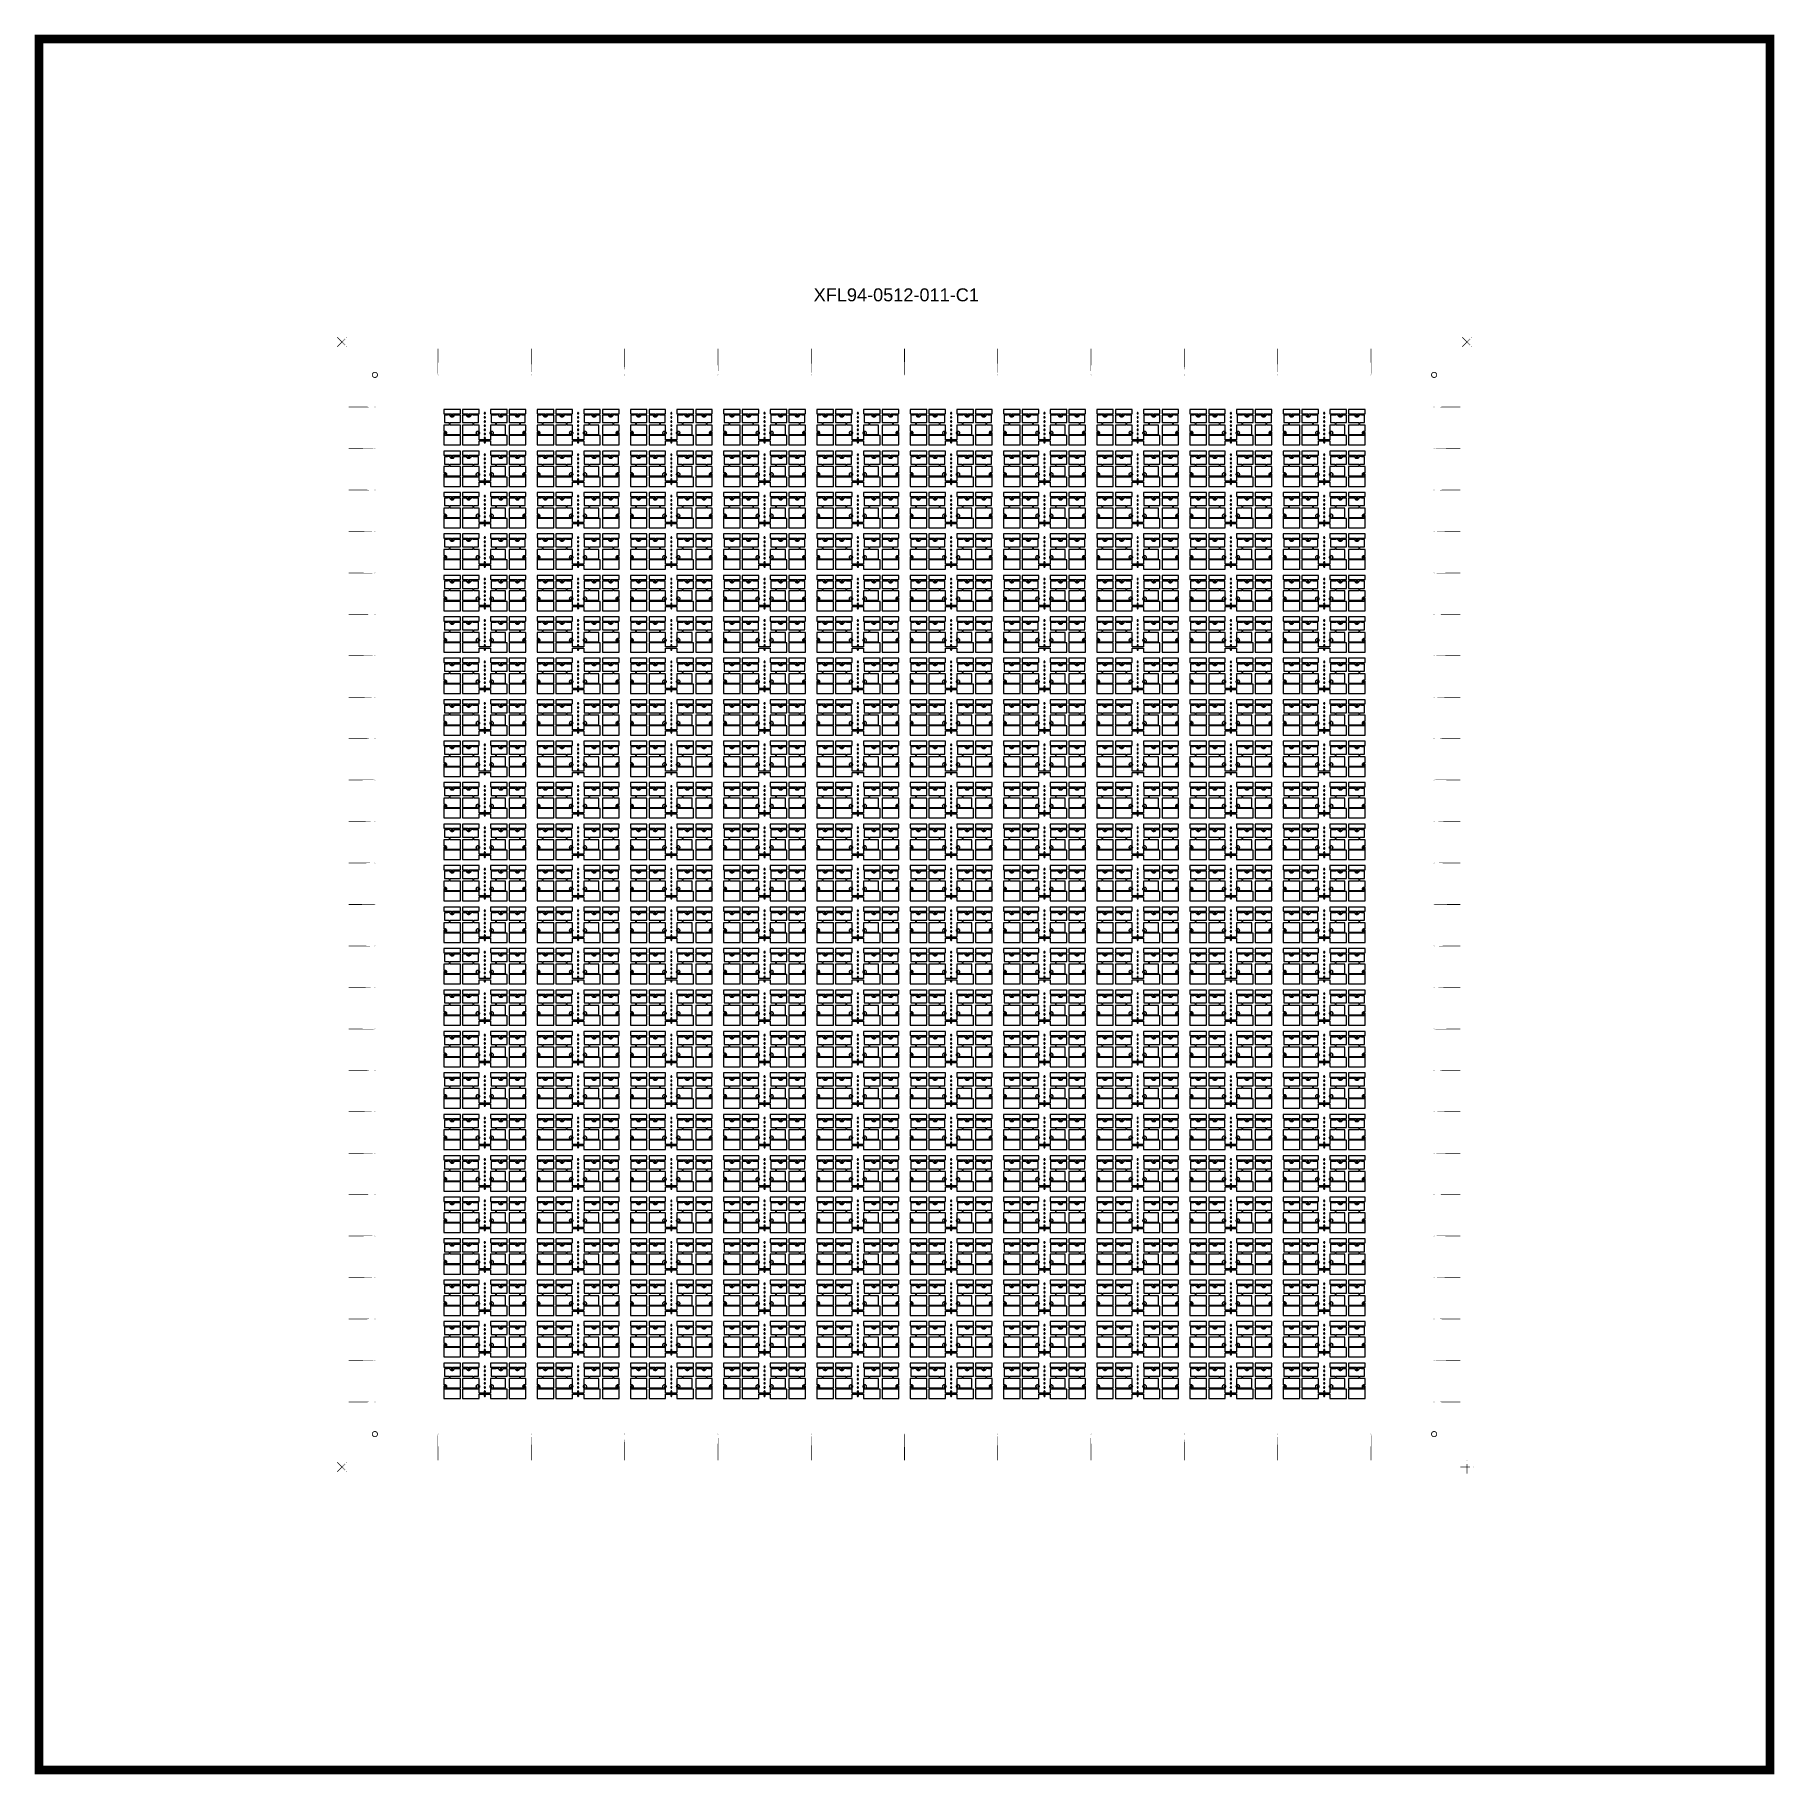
# Model space of a CAD drawing. Extents: x -100 to 100, y -100 to 100.
import ezdxf

# ---------------------------------------------------------------- set-up
doc = ezdxf.new("R2010")
doc.units = 0
doc.layers.get('0').update_dxf_attribs({"linetype": 'continuous'})
doc.layers.add('C1', color=7, linetype='continuous')
doc.styles.get("Standard").update_dxf_attribs({"font": 'ARIAL.TTF'})

msp = doc.modelspace()

# ---------------------------------------------------------------- texts
at = {"layer": 'C1'}
msp.add_text('XFL94-0512-011-C1', height=1.5, dxfattribs=at).set_placement((-10.5, 69.7))

# ---------------------------------------------------------------- blocks, each defined once
blk = doc.blocks.new('LDI_XFL94-0512-011_C1_B1')
at = {"layer": 'C1'}
for points in [[(-52.34, -53.58), (-52.36, -53.6), (-52.37, -53.63), (-52.37, -53.66), (-52.37, -53.68), (-52.35, -53.71), (-52.33, -53.73), (-52.3, -53.74), (-52.28, -53.75), (-52.25, -53.74), (-52.22, -53.73), (-52.2, -53.71), (-52.19, -53.68), (-52.18, -53.66), (-52.18, -53.63), (-52.2, -53.6), (-52.22, -53.58), (-52.22, -53.47), (-51.32, -53.47), (-51.32, -52.99), (-53.23, -52.99), (-53.23, -53.47), (-52.34, -53.47), (-52.34, -53.58)], [(-52.62, -53.65), (-52.62, -53.62), (-52.64, -53.6), (-52.66, -53.58), (-52.68, -53.56), (-52.71, -53.56), (-52.74, -53.56), (-52.77, -53.58), (-52.79, -53.6), (-52.8, -53.62), (-52.81, -53.65), (-53.17, -53.65), (-53.17, -54.49), (-52.63, -54.49), (-52.63, -54.79), (-53.23, -54.79), (-53.23, -55.5), (-53.19, -55.48), (-53.15, -55.47), (-53.11, -55.47), (-53.06, -55.48), (-53.02, -55.5), (-52.99, -55.53), (-52.96, -55.56), (-52.94, -55.6), (-52.92, -55.64), (-52.92, -55.68), (-52.92, -55.73), (-52.93, -55.77), (-52.95, -55.81), (-52.98, -55.84), (-53.01, -55.87), (-51.32, -55.87), (-51.32, -54.79), (-52.51, -54.79), (-52.51, -54.49), (-51.32, -54.49), (-51.32, -53.65), (-52.06, -53.65), (-52.06, -53.7), (-52.08, -53.74), (-52.1, -53.78), (-52.13, -53.81), (-52.17, -53.84), (-52.21, -53.86), (-52.25, -53.87), (-52.3, -53.87), (-52.34, -53.86), (-52.38, -53.84), (-52.42, -53.81), (-52.45, -53.78), (-52.47, -53.74), (-52.49, -53.7), (-52.49, -53.65), (-52.62, -53.65)], [(-50.42, -53.58), (-50.44, -53.6), (-50.45, -53.63), (-50.46, -53.66), (-50.45, -53.68), (-50.44, -53.71), (-50.41, -53.73), (-50.39, -53.74), (-50.36, -53.75), (-50.33, -53.74), (-50.3, -53.73), (-50.28, -53.71), (-50.27, -53.68), (-50.26, -53.66), (-50.27, -53.63), (-50.28, -53.6), (-50.3, -53.58), (-50.3, -53.47), (-49.16, -53.47), (-49.16, -52.99), (-51.08, -52.99), (-51.08, -53.47), (-50.42, -53.47), (-50.42, -53.58)], [(-50.02, -53.65), (-50.14, -53.65), (-50.15, -53.7), (-50.16, -53.74), (-50.18, -53.78), (-50.22, -53.81), (-50.25, -53.84), (-50.29, -53.86), (-50.34, -53.87), (-50.38, -53.87), (-50.43, -53.86), (-50.47, -53.84), (-50.5, -53.81), (-50.53, -53.78), (-50.56, -53.74), (-50.57, -53.7), (-50.57, -53.65), (-51.08, -53.65), (-51.08, -54.49), (-49.88, -54.49), (-49.88, -54.79), (-51.08, -54.79), (-51.08, -55.87), (-49.38, -55.87), (-49.42, -55.84), (-49.44, -55.81), (-49.46, -55.77), (-49.48, -55.73), (-49.48, -55.68), (-49.47, -55.64), (-49.46, -55.6), (-49.44, -55.56), (-49.41, -55.53), (-49.37, -55.5), (-49.33, -55.48), (-49.29, -55.47), (-49.25, -55.47), (-49.2, -55.48), (-49.16, -55.5), (-49.16, -54.79), (-49.76, -54.79), (-49.76, -54.49), (-49.22, -54.49), (-49.22, -53.65), (-49.83, -53.65), (-49.83, -53.62), (-49.84, -53.6), (-49.87, -53.58), (-49.89, -53.56), (-49.92, -53.56), (-49.95, -53.56), (-49.98, -53.58), (-50, -53.6), (-50.01, -53.62), (-50.02, -53.65)], [(-48.5, -53.34), (-48.51, -53.34), (-48.52, -53.34), (-48.53, -53.34), (-48.54, -53.35), (-48.55, -53.35), (-48.56, -53.36), (-48.56, -53.37), (-48.57, -53.38), (-48.57, -53.38), (-48.58, -53.39), (-48.58, -53.4), (-48.58, -53.41), (-48.58, -53.42), (-48.58, -53.43), (-48.57, -53.44), (-48.57, -53.45), (-48.56, -53.46), (-48.56, -53.47), (-48.55, -53.47), (-48.54, -53.48), (-48.53, -53.48), (-48.52, -53.49), (-48.51, -53.49), (-48.5, -53.49), (-48.49, -53.49), (-48.48, -53.49), (-48.47, -53.48), (-48.47, -53.48), (-48.46, -53.47), (-48.45, -53.47), (-48.44, -53.46), (-48.44, -53.45), (-48.43, -53.44), (-48.43, -53.43), (-48.43, -53.42), (-48.43, -53.41), (-48.43, -53.4), (-48.43, -53.39), (-48.43, -53.38), (-48.44, -53.38), (-48.44, -53.37), (-48.45, -53.36), (-48.46, -53.35), (-48.47, -53.35), (-48.47, -53.34), (-48.48, -53.34), (-48.49, -53.34), (-48.5, -53.34)], [(-48.5, -53.82), (-48.51, -53.82), (-48.52, -53.82), (-48.53, -53.82), (-48.54, -53.83), (-48.55, -53.83), (-48.56, -53.84), (-48.56, -53.85), (-48.57, -53.85), (-48.57, -53.86), (-48.58, -53.87), (-48.58, -53.88), (-48.58, -53.89), (-48.58, -53.9), (-48.58, -53.91), (-48.57, -53.92), (-48.57, -53.93), (-48.56, -53.94), (-48.56, -53.95), (-48.55, -53.95), (-48.54, -53.96), (-48.53, -53.96), (-48.52, -53.96), (-48.51, -53.97), (-48.5, -53.97), (-48.49, -53.97), (-48.48, -53.96), (-48.47, -53.96), (-48.47, -53.96), (-48.46, -53.95), (-48.45, -53.95), (-48.44, -53.94), (-48.44, -53.93), (-48.43, -53.92), (-48.43, -53.91), (-48.43, -53.9), (-48.43, -53.89), (-48.43, -53.88), (-48.43, -53.87), (-48.43, -53.86), (-48.44, -53.85), (-48.44, -53.85), (-48.45, -53.84), (-48.46, -53.83), (-48.47, -53.83), (-48.47, -53.82), (-48.48, -53.82), (-48.49, -53.82), (-48.5, -53.82)], [(-46.59, -53.47), (-45.93, -53.47), (-45.93, -52.99), (-47.84, -52.99), (-47.84, -53.47), (-46.71, -53.47), (-46.71, -53.58), (-46.73, -53.6), (-46.74, -53.63), (-46.74, -53.66), (-46.74, -53.68), (-46.72, -53.71), (-46.7, -53.73), (-46.68, -53.74), (-46.65, -53.75), (-46.62, -53.74), (-46.59, -53.73), (-46.57, -53.71), (-46.56, -53.68), (-46.55, -53.66), (-46.55, -53.63), (-46.57, -53.6), (-46.59, -53.58), (-46.59, -53.47)], [(-47.18, -53.65), (-47.78, -53.65), (-47.78, -54.49), (-47.25, -54.49), (-47.25, -54.79), (-47.84, -54.79), (-47.84, -55.5), (-47.8, -55.48), (-47.76, -55.47), (-47.72, -55.47), (-47.67, -55.48), (-47.63, -55.5), (-47.6, -55.53), (-47.57, -55.56), (-47.55, -55.6), (-47.53, -55.64), (-47.53, -55.68), (-47.53, -55.73), (-47.54, -55.77), (-47.56, -55.81), (-47.59, -55.84), (-47.62, -55.87), (-46.11, -55.87), (-46.11, -54.79), (-47.13, -54.79), (-47.13, -54.49), (-45.93, -54.49), (-45.93, -53.65), (-46.43, -53.65), (-46.44, -53.7), (-46.45, -53.74), (-46.47, -53.78), (-46.5, -53.81), (-46.54, -53.84), (-46.58, -53.86), (-46.62, -53.87), (-46.67, -53.87), (-46.71, -53.86), (-46.75, -53.84), (-46.79, -53.81), (-46.82, -53.78), (-46.84, -53.74), (-46.86, -53.7), (-46.86, -53.65), (-46.99, -53.65), (-46.99, -53.62), (-47.01, -53.6), (-47.03, -53.58), (-47.05, -53.56), (-47.08, -53.56), (-47.11, -53.56), (-47.14, -53.58), (-47.16, -53.6), (-47.17, -53.62), (-47.18, -53.65)], [(-44.67, -53.47), (-43.77, -53.47), (-43.77, -52.99), (-45.69, -52.99), (-45.69, -53.47), (-44.79, -53.47), (-44.79, -53.58), (-44.81, -53.6), (-44.82, -53.63), (-44.83, -53.66), (-44.82, -53.68), (-44.81, -53.71), (-44.79, -53.73), (-44.76, -53.74), (-44.73, -53.75), (-44.7, -53.74), (-44.68, -53.73), (-44.65, -53.71), (-44.64, -53.68), (-44.63, -53.66), (-44.64, -53.63), (-44.65, -53.6), (-44.67, -53.58), (-44.67, -53.47)], [(-44.51, -53.65), (-44.52, -53.7), (-44.53, -53.74), (-44.56, -53.78), (-44.59, -53.81), (-44.62, -53.84), (-44.66, -53.86), (-44.71, -53.87), (-44.75, -53.87), (-44.8, -53.86), (-44.84, -53.84), (-44.87, -53.81), (-44.9, -53.78), (-44.93, -53.74), (-44.94, -53.7), (-44.95, -53.65), (-45.69, -53.65), (-45.69, -54.49), (-44.49, -54.49), (-44.49, -54.79), (-45.69, -54.79), (-45.69, -55.87), (-43.99, -55.87), (-44.03, -55.84), (-44.05, -55.81), (-44.07, -55.77), (-44.09, -55.73), (-44.09, -55.68), (-44.08, -55.64), (-44.07, -55.6), (-44.05, -55.56), (-44.02, -55.53), (-43.98, -55.5), (-43.94, -55.48), (-43.9, -55.47), (-43.86, -55.47), (-43.81, -55.48), (-43.77, -55.5), (-43.77, -54.79), (-44.37, -54.79), (-44.37, -54.49), (-43.83, -54.49), (-43.83, -53.65), (-44.2, -53.65), (-44.2, -53.62), (-44.22, -53.6), (-44.24, -53.58), (-44.26, -53.56), (-44.29, -53.56), (-44.32, -53.56), (-44.35, -53.58), (-44.37, -53.6), (-44.38, -53.62), (-44.39, -53.65), (-44.51, -53.65)], [(-41.56, -53.58), (-41.58, -53.6), (-41.59, -53.63), (-41.59, -53.66), (-41.59, -53.68), (-41.57, -53.71), (-41.55, -53.73), (-41.53, -53.74), (-41.5, -53.75), (-41.47, -53.74), (-41.44, -53.73), (-41.42, -53.71), (-41.41, -53.68), (-41.4, -53.66), (-41.4, -53.63), (-41.42, -53.6), (-41.44, -53.58), (-41.44, -53.47), (-40.54, -53.47), (-40.54, -52.99), (-42.46, -52.99), (-42.46, -53.47), (-41.56, -53.47), (-41.56, -53.58)], [(-41.84, -53.65), (-41.84, -53.62), (-41.86, -53.6), (-41.88, -53.58), (-41.9, -53.56), (-41.93, -53.56), (-41.96, -53.56), (-41.99, -53.58), (-42.01, -53.6), (-42.03, -53.62), (-42.03, -53.65), (-42.4, -53.65), (-42.4, -54.49), (-41.86, -54.49), (-41.86, -54.79), (-42.46, -54.79), (-42.46, -55.5), (-42.41, -55.48), (-42.37, -55.47), (-42.33, -55.47), (-42.29, -55.48), (-42.25, -55.5), (-42.21, -55.53), (-42.18, -55.56), (-42.16, -55.6), (-42.14, -55.64), (-42.14, -55.68), (-42.14, -55.73), (-42.15, -55.77), (-42.17, -55.81), (-42.2, -55.84), (-42.23, -55.87), (-40.54, -55.87), (-40.54, -54.79), (-41.74, -54.79), (-41.74, -54.49), (-40.54, -54.49), (-40.54, -53.65), (-41.28, -53.65), (-41.29, -53.7), (-41.3, -53.74), (-41.32, -53.78), (-41.35, -53.81), (-41.39, -53.84), (-41.43, -53.86), (-41.47, -53.87), (-41.52, -53.87), (-41.56, -53.86), (-41.6, -53.84), (-41.64, -53.81), (-41.67, -53.78), (-41.69, -53.74), (-41.71, -53.7), (-41.71, -53.65), (-41.84, -53.65)], [(-39.64, -53.58), (-39.66, -53.6), (-39.67, -53.63), (-39.68, -53.66), (-39.67, -53.68), (-39.66, -53.71), (-39.64, -53.73), (-39.61, -53.74), (-39.58, -53.75), (-39.55, -53.74), (-39.53, -53.73), (-39.5, -53.71), (-39.49, -53.68), (-39.49, -53.66), (-39.49, -53.63), (-39.5, -53.6), (-39.52, -53.58), (-39.52, -53.47), (-38.38, -53.47), (-38.38, -52.99), (-40.3, -52.99), (-40.3, -53.47), (-39.64, -53.47), (-39.64, -53.58)], [(-39.24, -53.65), (-39.37, -53.65), (-39.37, -53.7), (-39.38, -53.74), (-39.41, -53.78), (-39.44, -53.81), (-39.47, -53.84), (-39.51, -53.86), (-39.56, -53.87), (-39.6, -53.87), (-39.65, -53.86), (-39.69, -53.84), (-39.73, -53.81), (-39.76, -53.78), (-39.78, -53.74), (-39.79, -53.7), (-39.8, -53.65), (-40.3, -53.65), (-40.3, -54.49), (-39.1, -54.49), (-39.1, -54.79), (-40.3, -54.79), (-40.3, -55.87), (-38.6, -55.87), (-38.64, -55.84), (-38.67, -55.81), (-38.69, -55.77), (-38.7, -55.73), (-38.7, -55.68), (-38.69, -55.64), (-38.68, -55.6), (-38.66, -55.56), (-38.63, -55.53), (-38.59, -55.5), (-38.55, -55.48), (-38.51, -55.47), (-38.47, -55.47), (-38.42, -55.48), (-38.38, -55.5), (-38.38, -54.79), (-38.98, -54.79), (-38.98, -54.49), (-38.44, -54.49), (-38.44, -53.65), (-39.05, -53.65), (-39.05, -53.62), (-39.07, -53.6), (-39.09, -53.58), (-39.11, -53.56), (-39.14, -53.56), (-39.17, -53.56), (-39.2, -53.58), (-39.22, -53.6), (-39.23, -53.62), (-39.24, -53.65)], [(-37.72, -53.34), (-37.73, -53.34), (-37.74, -53.34), (-37.75, -53.34), (-37.76, -53.35), (-37.77, -53.35), (-37.78, -53.36), (-37.78, -53.37), (-37.79, -53.38), (-37.79, -53.38), (-37.8, -53.39), (-37.8, -53.4), (-37.8, -53.41), (-37.8, -53.42), (-37.8, -53.43), (-37.79, -53.44), (-37.79, -53.45), (-37.78, -53.46), (-37.78, -53.47), (-37.77, -53.47), (-37.76, -53.48), (-37.75, -53.48), (-37.74, -53.49), (-37.73, -53.49), (-37.72, -53.49), (-37.71, -53.49), (-37.71, -53.49), (-37.7, -53.48), (-37.69, -53.48), (-37.68, -53.47), (-37.67, -53.47), (-37.67, -53.46), (-37.66, -53.45), (-37.66, -53.44), (-37.65, -53.43), (-37.65, -53.42), (-37.65, -53.41), (-37.65, -53.4), (-37.65, -53.39), (-37.66, -53.38), (-37.66, -53.38), (-37.67, -53.37), (-37.67, -53.36), (-37.68, -53.35), (-37.69, -53.35), (-37.7, -53.34), (-37.71, -53.34), (-37.71, -53.34), (-37.72, -53.34)], [(-37.72, -53.82), (-37.73, -53.82), (-37.74, -53.82), (-37.75, -53.82), (-37.76, -53.83), (-37.77, -53.83), (-37.78, -53.84), (-37.78, -53.85), (-37.79, -53.85), (-37.79, -53.86), (-37.8, -53.87), (-37.8, -53.88), (-37.8, -53.89), (-37.8, -53.9), (-37.8, -53.91), (-37.79, -53.92), (-37.79, -53.93), (-37.78, -53.94), (-37.78, -53.95), (-37.77, -53.95), (-37.76, -53.96), (-37.75, -53.96), (-37.74, -53.96), (-37.73, -53.97), (-37.72, -53.97), (-37.71, -53.97), (-37.71, -53.96), (-37.7, -53.96), (-37.69, -53.96), (-37.68, -53.95), (-37.67, -53.95), (-37.67, -53.94), (-37.66, -53.93), (-37.66, -53.92), (-37.65, -53.91), (-37.65, -53.9), (-37.65, -53.89), (-37.65, -53.88), (-37.65, -53.87), (-37.66, -53.86), (-37.66, -53.85), (-37.67, -53.85), (-37.67, -53.84), (-37.68, -53.83), (-37.69, -53.83), (-37.7, -53.82), (-37.71, -53.82), (-37.71, -53.82), (-37.72, -53.82)], [(-35.81, -53.47), (-35.15, -53.47), (-35.15, -52.99), (-37.07, -52.99), (-37.07, -53.47), (-35.93, -53.47), (-35.93, -53.58), (-35.95, -53.6), (-35.96, -53.63), (-35.96, -53.66), (-35.96, -53.68), (-35.94, -53.71), (-35.92, -53.73), (-35.9, -53.74), (-35.87, -53.75), (-35.84, -53.74), (-35.81, -53.73), (-35.79, -53.71), (-35.78, -53.68), (-35.77, -53.66), (-35.78, -53.63), (-35.79, -53.6), (-35.81, -53.58), (-35.81, -53.47)], [(-36.4, -53.65), (-37.01, -53.65), (-37.01, -54.49), (-36.47, -54.49), (-36.47, -54.79), (-37.07, -54.79), (-37.07, -55.5), (-37.03, -55.48), (-36.98, -55.47), (-36.94, -55.47), (-36.9, -55.48), (-36.86, -55.5), (-36.82, -55.53), (-36.79, -55.56), (-36.77, -55.6), (-36.75, -55.64), (-36.75, -55.68), (-36.75, -55.73), (-36.76, -55.77), (-36.78, -55.81), (-36.81, -55.84), (-36.84, -55.87), (-35.33, -55.87), (-35.33, -54.79), (-36.35, -54.79), (-36.35, -54.49), (-35.15, -54.49), (-35.15, -53.65), (-35.65, -53.65), (-35.66, -53.7), (-35.67, -53.74), (-35.69, -53.78), (-35.72, -53.81), (-35.76, -53.84), (-35.8, -53.86), (-35.85, -53.87), (-35.89, -53.87), (-35.93, -53.86), (-35.98, -53.84), (-36.01, -53.81), (-36.04, -53.78), (-36.07, -53.74), (-36.08, -53.7), (-36.08, -53.65), (-36.21, -53.65), (-36.21, -53.62), (-36.23, -53.6), (-36.25, -53.58), (-36.28, -53.56), (-36.31, -53.56), (-36.33, -53.56), (-36.36, -53.58), (-36.38, -53.6), (-36.4, -53.62), (-36.4, -53.65)], [(-33.89, -53.47), (-32.99, -53.47), (-32.99, -52.99), (-34.91, -52.99), (-34.91, -53.47), (-34.01, -53.47), (-34.01, -53.58), (-34.03, -53.6), (-34.04, -53.63), (-34.05, -53.66), (-34.04, -53.68), (-34.03, -53.71), (-34.01, -53.73), (-33.98, -53.74), (-33.95, -53.75), (-33.92, -53.74), (-33.9, -53.73), (-33.88, -53.71), (-33.86, -53.68), (-33.86, -53.66), (-33.86, -53.63), (-33.87, -53.6), (-33.89, -53.58), (-33.89, -53.47)], [(-33.74, -53.65), (-33.74, -53.7), (-33.76, -53.74), (-33.78, -53.78), (-33.81, -53.81), (-33.84, -53.84), (-33.89, -53.86), (-33.93, -53.87), (-33.97, -53.87), (-34.02, -53.86), (-34.06, -53.84), (-34.1, -53.81), (-34.13, -53.78), (-34.15, -53.74), (-34.16, -53.7), (-34.17, -53.65), (-34.91, -53.65), (-34.91, -54.49), (-33.71, -54.49), (-33.71, -54.79), (-34.91, -54.79), (-34.91, -55.87), (-33.21, -55.87), (-33.25, -55.84), (-33.28, -55.81), (-33.3, -55.77), (-33.31, -55.73), (-33.31, -55.68), (-33.31, -55.64), (-33.29, -55.6), (-33.27, -55.56), (-33.24, -55.53), (-33.2, -55.5), (-33.16, -55.48), (-33.12, -55.47), (-33.08, -55.47), (-33.03, -55.48), (-32.99, -55.5), (-32.99, -54.79), (-33.59, -54.79), (-33.59, -54.49), (-33.05, -54.49), (-33.05, -53.65), (-33.42, -53.65), (-33.42, -53.62), (-33.44, -53.6), (-33.46, -53.58), (-33.49, -53.56), (-33.51, -53.56), (-33.54, -53.56), (-33.57, -53.58), (-33.59, -53.6), (-33.61, -53.62), (-33.61, -53.65), (-33.74, -53.65)], [(-30.78, -53.58), (-30.8, -53.6), (-30.81, -53.63), (-30.81, -53.66), (-30.81, -53.68), (-30.8, -53.71), (-30.77, -53.73), (-30.75, -53.74), (-30.72, -53.75), (-30.69, -53.74), (-30.66, -53.73), (-30.64, -53.71), (-30.63, -53.68), (-30.62, -53.66), (-30.63, -53.63), (-30.64, -53.6), (-30.66, -53.58), (-30.66, -53.47), (-29.76, -53.47), (-29.76, -52.99), (-31.68, -52.99), (-31.68, -53.47), (-30.78, -53.47), (-30.78, -53.58)], [(-31.06, -53.65), (-31.06, -53.62), (-31.08, -53.6), (-31.1, -53.58), (-31.13, -53.56), (-31.16, -53.56), (-31.19, -53.56), (-31.21, -53.58), (-31.23, -53.6), (-31.25, -53.62), (-31.25, -53.65), (-31.62, -53.65), (-31.62, -54.49), (-31.08, -54.49), (-31.08, -54.79), (-31.68, -54.79), (-31.68, -55.5), (-31.64, -55.48), (-31.59, -55.47), (-31.55, -55.47), (-31.51, -55.48), (-31.47, -55.5), (-31.43, -55.53), (-31.4, -55.56), (-31.38, -55.6), (-31.37, -55.64), (-31.36, -55.68), (-31.36, -55.73), (-31.37, -55.77), (-31.39, -55.81), (-31.42, -55.84), (-31.46, -55.87), (-29.76, -55.87), (-29.76, -54.79), (-30.96, -54.79), (-30.96, -54.49), (-29.76, -54.49), (-29.76, -53.65), (-30.5, -53.65), (-30.51, -53.7), (-30.52, -53.74), (-30.54, -53.78), (-30.57, -53.81), (-30.61, -53.84), (-30.65, -53.86), (-30.7, -53.87), (-30.74, -53.87), (-30.79, -53.86), (-30.83, -53.84), (-30.86, -53.81), (-30.89, -53.78), (-30.92, -53.74), (-30.93, -53.7), (-30.93, -53.65), (-31.06, -53.65)], [(-28.86, -53.58), (-28.88, -53.6), (-28.89, -53.63), (-28.9, -53.66), (-28.89, -53.68), (-28.88, -53.71), (-28.86, -53.73), (-28.83, -53.74), (-28.8, -53.75), (-28.77, -53.74), (-28.75, -53.73), (-28.73, -53.71), (-28.71, -53.68), (-28.71, -53.66), (-28.71, -53.63), (-28.72, -53.6), (-28.74, -53.58), (-28.74, -53.47), (-27.6, -53.47), (-27.6, -52.99), (-29.52, -52.99), (-29.52, -53.47), (-28.86, -53.47), (-28.86, -53.58)], [(-28.46, -53.65), (-28.59, -53.65), (-28.59, -53.7), (-28.61, -53.74), (-28.63, -53.78), (-28.66, -53.81), (-28.69, -53.84), (-28.74, -53.86), (-28.78, -53.87), (-28.82, -53.87), (-28.87, -53.86), (-28.91, -53.84), (-28.95, -53.81), (-28.98, -53.78), (-29, -53.74), (-29.01, -53.7), (-29.02, -53.65), (-29.52, -53.65), (-29.52, -54.49), (-28.32, -54.49), (-28.32, -54.79), (-29.52, -54.79), (-29.52, -55.87), (-27.83, -55.87), (-27.86, -55.84), (-27.89, -55.81), (-27.91, -55.77), (-27.92, -55.73), (-27.92, -55.68), (-27.92, -55.64), (-27.9, -55.6), (-27.88, -55.56), (-27.85, -55.53), (-27.81, -55.5), (-27.77, -55.48), (-27.73, -55.47), (-27.69, -55.47), (-27.65, -55.48), (-27.6, -55.5), (-27.6, -54.79), (-28.2, -54.79), (-28.2, -54.49), (-27.66, -54.49), (-27.66, -53.65), (-28.27, -53.65), (-28.27, -53.62), (-28.29, -53.6), (-28.31, -53.58), (-28.34, -53.56), (-28.37, -53.56), (-28.39, -53.56), (-28.42, -53.58), (-28.44, -53.6), (-28.46, -53.62), (-28.46, -53.65)], [(-26.95, -53.34), (-26.96, -53.34), (-26.97, -53.34), (-26.97, -53.34), (-26.98, -53.35), (-26.99, -53.35), (-27, -53.36), (-27.01, -53.37), (-27.01, -53.38), (-27.02, -53.38), (-27.02, -53.39), (-27.02, -53.4), (-27.02, -53.41), (-27.02, -53.42), (-27.02, -53.43), (-27.02, -53.44), (-27.01, -53.45), (-27.01, -53.46), (-27, -53.47), (-26.99, -53.47), (-26.98, -53.48), (-26.97, -53.48), (-26.97, -53.49), (-26.96, -53.49), (-26.95, -53.49), (-26.94, -53.49), (-26.93, -53.49), (-26.92, -53.48), (-26.91, -53.48), (-26.9, -53.47), (-26.89, -53.47), (-26.89, -53.46), (-26.88, -53.45), (-26.88, -53.44), (-26.87, -53.43), (-26.87, -53.42), (-26.87, -53.41), (-26.87, -53.4), (-26.87, -53.39), (-26.88, -53.38), (-26.88, -53.38), (-26.89, -53.37), (-26.89, -53.36), (-26.9, -53.35), (-26.91, -53.35), (-26.92, -53.34), (-26.93, -53.34), (-26.94, -53.34), (-26.95, -53.34)], [(-26.95, -53.82), (-26.96, -53.82), (-26.97, -53.82), (-26.97, -53.82), (-26.98, -53.83), (-26.99, -53.83), (-27, -53.84), (-27.01, -53.85), (-27.01, -53.85), (-27.02, -53.86), (-27.02, -53.87), (-27.02, -53.88), (-27.02, -53.89), (-27.02, -53.9), (-27.02, -53.91), (-27.02, -53.92), (-27.01, -53.93), (-27.01, -53.94), (-27, -53.95), (-26.99, -53.95), (-26.98, -53.96), (-26.97, -53.96), (-26.97, -53.96), (-26.96, -53.97), (-26.95, -53.97), (-26.94, -53.97), (-26.93, -53.96), (-26.92, -53.96), (-26.91, -53.96), (-26.9, -53.95), (-26.89, -53.95), (-26.89, -53.94), (-26.88, -53.93), (-26.88, -53.92), (-26.87, -53.91), (-26.87, -53.9), (-26.87, -53.89), (-26.87, -53.88), (-26.87, -53.87), (-26.88, -53.86), (-26.88, -53.85), (-26.89, -53.85), (-26.89, -53.84), (-26.9, -53.83), (-26.91, -53.83), (-26.92, -53.82), (-26.93, -53.82), (-26.94, -53.82), (-26.95, -53.82)], [(-25.03, -53.47), (-24.37, -53.47), (-24.37, -52.99), (-26.29, -52.99), (-26.29, -53.47), (-25.15, -53.47), (-25.15, -53.58), (-25.17, -53.6), (-25.18, -53.63), (-25.19, -53.66), (-25.18, -53.68), (-25.17, -53.71), (-25.15, -53.73), (-25.12, -53.74), (-25.09, -53.75), (-25.06, -53.74), (-25.03, -53.73), (-25.01, -53.71), (-25, -53.68), (-24.99, -53.66), (-25, -53.63), (-25.01, -53.6), (-25.03, -53.58), (-25.03, -53.47)], [(-25.62, -53.65), (-26.23, -53.65), (-26.23, -54.49), (-25.69, -54.49), (-25.69, -54.79), (-26.29, -54.79), (-26.29, -55.5), (-26.25, -55.48), (-26.2, -55.47), (-26.16, -55.47), (-26.12, -55.48), (-26.08, -55.5), (-26.04, -55.53), (-26.01, -55.56), (-25.99, -55.6), (-25.98, -55.64), (-25.97, -55.68), (-25.97, -55.73), (-25.99, -55.77), (-26.01, -55.81), (-26.03, -55.84), (-26.07, -55.87), (-24.55, -55.87), (-24.55, -54.79), (-25.57, -54.79), (-25.57, -54.49), (-24.37, -54.49), (-24.37, -53.65), (-24.87, -53.65), (-24.88, -53.7), (-24.89, -53.74), (-24.92, -53.78), (-24.95, -53.81), (-24.98, -53.84), (-25.02, -53.86), (-25.07, -53.87), (-25.11, -53.87), (-25.16, -53.86), (-25.2, -53.84), (-25.23, -53.81), (-25.26, -53.78), (-25.29, -53.74), (-25.3, -53.7), (-25.31, -53.65), (-25.43, -53.65), (-25.44, -53.62), (-25.45, -53.6), (-25.47, -53.58), (-25.5, -53.56), (-25.53, -53.56), (-25.56, -53.56), (-25.58, -53.58), (-25.6, -53.6), (-25.62, -53.62), (-25.62, -53.65)], [(-23.11, -53.47), (-22.22, -53.47), (-22.22, -52.99), (-24.13, -52.99), (-24.13, -53.47), (-23.23, -53.47), (-23.23, -53.58), (-23.25, -53.6), (-23.27, -53.63), (-23.27, -53.66), (-23.26, -53.68), (-23.25, -53.71), (-23.23, -53.73), (-23.2, -53.74), (-23.17, -53.75), (-23.14, -53.74), (-23.12, -53.73), (-23.1, -53.71), (-23.08, -53.68), (-23.08, -53.66), (-23.08, -53.63), (-23.09, -53.6), (-23.11, -53.58), (-23.11, -53.47)], [(-22.96, -53.65), (-22.96, -53.7), (-22.98, -53.74), (-23, -53.78), (-23.03, -53.81), (-23.07, -53.84), (-23.11, -53.86), (-23.15, -53.87), (-23.2, -53.87), (-23.24, -53.86), (-23.28, -53.84), (-23.32, -53.81), (-23.35, -53.78), (-23.37, -53.74), (-23.38, -53.7), (-23.39, -53.65), (-24.13, -53.65), (-24.13, -54.49), (-22.93, -54.49), (-22.93, -54.79), (-24.13, -54.79), (-24.13, -55.87), (-22.44, -55.87), (-22.47, -55.84), (-22.5, -55.81), (-22.52, -55.77), (-22.53, -55.73), (-22.53, -55.68), (-22.53, -55.64), (-22.51, -55.6), (-22.49, -55.56), (-22.46, -55.53), (-22.43, -55.5), (-22.39, -55.48), (-22.34, -55.47), (-22.3, -55.47), (-22.26, -55.48), (-22.22, -55.5), (-22.22, -54.79), (-22.81, -54.79), (-22.81, -54.49), (-22.28, -54.49), (-22.28, -53.65), (-22.64, -53.65), (-22.65, -53.62), (-22.66, -53.6), (-22.68, -53.58), (-22.71, -53.56), (-22.74, -53.56), (-22.77, -53.56), (-22.79, -53.58), (-22.81, -53.6), (-22.83, -53.62), (-22.83, -53.65), (-22.96, -53.65)], [(-20, -53.58), (-20.02, -53.6), (-20.03, -53.63), (-20.04, -53.66), (-20.03, -53.68), (-20.02, -53.71), (-20, -53.73), (-19.97, -53.74), (-19.94, -53.75), (-19.91, -53.74), (-19.88, -53.73), (-19.86, -53.71), (-19.85, -53.68), (-19.84, -53.66), (-19.85, -53.63), (-19.86, -53.6), (-19.88, -53.58), (-19.88, -53.47), (-18.98, -53.47), (-18.98, -52.99), (-20.9, -52.99), (-20.9, -53.47), (-20, -53.47), (-20, -53.58)], [(-20.28, -53.65), (-20.29, -53.62), (-20.3, -53.6), (-20.32, -53.58), (-20.35, -53.56), (-20.38, -53.56), (-20.41, -53.56), (-20.43, -53.58), (-20.45, -53.6), (-20.47, -53.62), (-20.47, -53.65), (-20.84, -53.65), (-20.84, -54.49), (-20.3, -54.49), (-20.3, -54.79), (-20.9, -54.79), (-20.9, -55.5), (-20.86, -55.48), (-20.81, -55.47), (-20.77, -55.47), (-20.73, -55.48), (-20.69, -55.5), (-20.65, -55.53), (-20.62, -55.56), (-20.6, -55.6), (-20.59, -55.64), (-20.58, -55.68), (-20.58, -55.73), (-20.6, -55.77), (-20.62, -55.81), (-20.64, -55.84), (-20.68, -55.87), (-18.98, -55.87), (-18.98, -54.79), (-20.18, -54.79), (-20.18, -54.49), (-18.98, -54.49), (-18.98, -53.65), (-19.72, -53.65), (-19.73, -53.7), (-19.74, -53.74), (-19.77, -53.78), (-19.8, -53.81), (-19.83, -53.84), (-19.87, -53.86), (-19.92, -53.87), (-19.96, -53.87), (-20.01, -53.86), (-20.05, -53.84), (-20.08, -53.81), (-20.11, -53.78), (-20.14, -53.74), (-20.15, -53.7), (-20.16, -53.65), (-20.28, -53.65)], [(-18.08, -53.58), (-18.1, -53.6), (-18.12, -53.63), (-18.12, -53.66), (-18.11, -53.68), (-18.1, -53.71), (-18.08, -53.73), (-18.05, -53.74), (-18.02, -53.75), (-17.99, -53.74), (-17.97, -53.73), (-17.95, -53.71), (-17.93, -53.68), (-17.93, -53.66), (-17.93, -53.63), (-17.94, -53.6), (-17.96, -53.58), (-17.96, -53.47), (-16.83, -53.47), (-16.83, -52.99), (-18.74, -52.99), (-18.74, -53.47), (-18.08, -53.47), (-18.08, -53.58)], [(-17.68, -53.65), (-17.81, -53.65), (-17.81, -53.7), (-17.83, -53.74), (-17.85, -53.78), (-17.88, -53.81), (-17.92, -53.84), (-17.96, -53.86), (-18, -53.87), (-18.05, -53.87), (-18.09, -53.86), (-18.13, -53.84), (-18.17, -53.81), (-18.2, -53.78), (-18.22, -53.74), (-18.23, -53.7), (-18.24, -53.65), (-18.74, -53.65), (-18.74, -54.49), (-17.54, -54.49), (-17.54, -54.79), (-18.74, -54.79), (-18.74, -55.87), (-17.05, -55.87), (-17.08, -55.84), (-17.11, -55.81), (-17.13, -55.77), (-17.14, -55.73), (-17.14, -55.68), (-17.14, -55.64), (-17.12, -55.6), (-17.1, -55.56), (-17.07, -55.53), (-17.04, -55.5), (-17, -55.48), (-16.95, -55.47), (-16.91, -55.47), (-16.87, -55.48), (-16.83, -55.5), (-16.83, -54.79), (-17.43, -54.79), (-17.43, -54.49), (-16.89, -54.49), (-16.89, -53.65), (-17.49, -53.65), (-17.5, -53.62), (-17.51, -53.6), (-17.53, -53.58), (-17.56, -53.56), (-17.59, -53.56), (-17.62, -53.56), (-17.64, -53.58), (-17.66, -53.6), (-17.68, -53.62), (-17.68, -53.65)], [(-16.17, -53.34), (-16.18, -53.34), (-16.19, -53.34), (-16.2, -53.34), (-16.21, -53.35), (-16.21, -53.35), (-16.22, -53.36), (-16.23, -53.37), (-16.23, -53.38), (-16.24, -53.38), (-16.24, -53.39), (-16.24, -53.4), (-16.24, -53.41), (-16.24, -53.42), (-16.24, -53.43), (-16.24, -53.44), (-16.23, -53.45), (-16.23, -53.46), (-16.22, -53.47), (-16.21, -53.47), (-16.21, -53.48), (-16.2, -53.48), (-16.19, -53.49), (-16.18, -53.49), (-16.17, -53.49), (-16.16, -53.49), (-16.15, -53.49), (-16.14, -53.48), (-16.13, -53.48), (-16.12, -53.47), (-16.11, -53.47), (-16.11, -53.46), (-16.1, -53.45), (-16.1, -53.44), (-16.1, -53.43), (-16.09, -53.42), (-16.09, -53.41), (-16.09, -53.4), (-16.1, -53.39), (-16.1, -53.38), (-16.1, -53.38), (-16.11, -53.37), (-16.11, -53.36), (-16.12, -53.35), (-16.13, -53.35), (-16.14, -53.34), (-16.15, -53.34), (-16.16, -53.34), (-16.17, -53.34)], [(-16.17, -53.82), (-16.18, -53.82), (-16.19, -53.82), (-16.2, -53.82), (-16.21, -53.83), (-16.21, -53.83), (-16.22, -53.84), (-16.23, -53.85), (-16.23, -53.85), (-16.24, -53.86), (-16.24, -53.87), (-16.24, -53.88), (-16.24, -53.89), (-16.24, -53.9), (-16.24, -53.91), (-16.24, -53.92), (-16.23, -53.93), (-16.23, -53.94), (-16.22, -53.95), (-16.21, -53.95), (-16.21, -53.96), (-16.2, -53.96), (-16.19, -53.96), (-16.18, -53.97), (-16.17, -53.97), (-16.16, -53.97), (-16.15, -53.96), (-16.14, -53.96), (-16.13, -53.96), (-16.12, -53.95), (-16.11, -53.95), (-16.11, -53.94), (-16.1, -53.93), (-16.1, -53.92), (-16.1, -53.91), (-16.09, -53.9), (-16.09, -53.89), (-16.09, -53.88), (-16.1, -53.87), (-16.1, -53.86), (-16.1, -53.85), (-16.11, -53.85), (-16.11, -53.84), (-16.12, -53.83), (-16.13, -53.83), (-16.14, -53.82), (-16.15, -53.82), (-16.16, -53.82), (-16.17, -53.82)], [(-14.25, -53.47), (-13.59, -53.47), (-13.59, -52.99), (-15.51, -52.99), (-15.51, -53.47), (-14.37, -53.47), (-14.37, -53.58), (-14.39, -53.6), (-14.4, -53.63), (-14.41, -53.66), (-14.4, -53.68), (-14.39, -53.71), (-14.37, -53.73), (-14.34, -53.74), (-14.31, -53.75), (-14.28, -53.74), (-14.26, -53.73), (-14.23, -53.71), (-14.22, -53.68), (-14.22, -53.66), (-14.22, -53.63), (-14.23, -53.6), (-14.25, -53.58), (-14.25, -53.47)], [(-14.84, -53.65), (-15.45, -53.65), (-15.45, -54.49), (-14.91, -54.49), (-14.91, -54.79), (-15.51, -54.79), (-15.51, -55.5), (-15.47, -55.48), (-15.43, -55.47), (-15.38, -55.47), (-15.34, -55.48), (-15.3, -55.5), (-15.26, -55.53), (-15.23, -55.56), (-15.21, -55.6), (-15.2, -55.64), (-15.19, -55.68), (-15.19, -55.73), (-15.21, -55.77), (-15.23, -55.81), (-15.25, -55.84), (-15.29, -55.87), (-13.77, -55.87), (-13.77, -54.79), (-14.79, -54.79), (-14.79, -54.49), (-13.59, -54.49), (-13.59, -53.65), (-14.1, -53.65), (-14.1, -53.7), (-14.11, -53.74), (-14.14, -53.78), (-14.17, -53.81), (-14.2, -53.84), (-14.24, -53.86), (-14.29, -53.87), (-14.33, -53.87), (-14.38, -53.86), (-14.42, -53.84), (-14.46, -53.81), (-14.49, -53.78), (-14.51, -53.74), (-14.52, -53.7), (-14.53, -53.65), (-14.65, -53.65), (-14.66, -53.62), (-14.67, -53.6), (-14.69, -53.58), (-14.72, -53.56), (-14.75, -53.56), (-14.78, -53.56), (-14.8, -53.58), (-14.83, -53.6), (-14.84, -53.62), (-14.84, -53.65)], [(-12.34, -53.47), (-11.44, -53.47), (-11.44, -52.99), (-13.35, -52.99), (-13.35, -53.47), (-12.46, -53.47), (-12.46, -53.58), (-12.47, -53.6), (-12.49, -53.63), (-12.49, -53.66), (-12.49, -53.68), (-12.47, -53.71), (-12.45, -53.73), (-12.42, -53.74), (-12.4, -53.75), (-12.37, -53.74), (-12.34, -53.73), (-12.32, -53.71), (-12.3, -53.68), (-12.3, -53.66), (-12.3, -53.63), (-12.32, -53.6), (-12.34, -53.58), (-12.34, -53.47)], [(-12.18, -53.65), (-12.18, -53.7), (-12.2, -53.74), (-12.22, -53.78), (-12.25, -53.81), (-12.29, -53.84), (-12.33, -53.86), (-12.37, -53.87), (-12.42, -53.87), (-12.46, -53.86), (-12.5, -53.84), (-12.54, -53.81), (-12.57, -53.78), (-12.59, -53.74), (-12.61, -53.7), (-12.61, -53.65), (-13.35, -53.65), (-13.35, -54.49), (-12.16, -54.49), (-12.16, -54.79), (-13.35, -54.79), (-13.35, -55.87), (-11.66, -55.87), (-11.69, -55.84), (-11.72, -55.81), (-11.74, -55.77), (-11.75, -55.73), (-11.75, -55.68), (-11.75, -55.64), (-11.73, -55.6), (-11.71, -55.56), (-11.68, -55.53), (-11.65, -55.5), (-11.61, -55.48), (-11.56, -55.47), (-11.52, -55.47), (-11.48, -55.48), (-11.44, -55.5), (-11.44, -54.79), (-12.04, -54.79), (-12.04, -54.49), (-11.5, -54.49), (-11.5, -53.65), (-11.86, -53.65), (-11.87, -53.62), (-11.88, -53.6), (-11.9, -53.58), (-11.93, -53.56), (-11.96, -53.56), (-11.99, -53.56), (-12.01, -53.58), (-12.04, -53.6), (-12.05, -53.62), (-12.05, -53.65), (-12.18, -53.65)], [(-9.22, -53.58), (-9.24, -53.6), (-9.25, -53.63), (-9.26, -53.66), (-9.25, -53.68), (-9.24, -53.71), (-9.22, -53.73), (-9.19, -53.74), (-9.16, -53.75), (-9.13, -53.74), (-9.11, -53.73), (-9.09, -53.71), (-9.07, -53.68), (-9.07, -53.66), (-9.07, -53.63), (-9.08, -53.6), (-9.1, -53.58), (-9.1, -53.47), (-8.2, -53.47), (-8.2, -52.99), (-10.12, -52.99), (-10.12, -53.47), (-9.22, -53.47), (-9.22, -53.58)], [(-9.5, -53.65), (-9.51, -53.62), (-9.52, -53.6), (-9.54, -53.58), (-9.57, -53.56), (-9.6, -53.56), (-9.63, -53.56), (-9.66, -53.58), (-9.68, -53.6), (-9.69, -53.62), (-9.69, -53.65), (-10.06, -53.65), (-10.06, -54.49), (-9.52, -54.49), (-9.52, -54.79), (-10.12, -54.79), (-10.12, -55.5), (-10.08, -55.48), (-10.04, -55.47), (-9.99, -55.47), (-9.95, -55.48), (-9.91, -55.5), (-9.87, -55.53), (-9.85, -55.56), (-9.82, -55.6), (-9.81, -55.64), (-9.8, -55.68), (-9.81, -55.73), (-9.82, -55.77), (-9.84, -55.81), (-9.87, -55.84), (-9.9, -55.87), (-8.2, -55.87), (-8.2, -54.79), (-9.4, -54.79), (-9.4, -54.49), (-8.2, -54.49), (-8.2, -53.65), (-8.95, -53.65), (-8.95, -53.7), (-8.96, -53.74), (-8.99, -53.78), (-9.02, -53.81), (-9.05, -53.84), (-9.1, -53.86), (-9.14, -53.87), (-9.18, -53.87), (-9.23, -53.86), (-9.27, -53.84), (-9.31, -53.81), (-9.34, -53.78), (-9.36, -53.74), (-9.37, -53.7), (-9.38, -53.65), (-9.5, -53.65)], [(-7.31, -53.58), (-7.33, -53.6), (-7.34, -53.63), (-7.34, -53.66), (-7.34, -53.68), (-7.32, -53.71), (-7.3, -53.73), (-7.27, -53.74), (-7.25, -53.75), (-7.22, -53.74), (-7.19, -53.73), (-7.17, -53.71), (-7.16, -53.68), (-7.15, -53.66), (-7.15, -53.63), (-7.17, -53.6), (-7.19, -53.58), (-7.19, -53.47), (-6.05, -53.47), (-6.05, -52.99), (-7.96, -52.99), (-7.96, -53.47), (-7.31, -53.47), (-7.31, -53.58)], [(-6.9, -53.65), (-7.03, -53.65), (-7.03, -53.7), (-7.05, -53.74), (-7.07, -53.78), (-7.1, -53.81), (-7.14, -53.84), (-7.18, -53.86), (-7.22, -53.87), (-7.27, -53.87), (-7.31, -53.86), (-7.35, -53.84), (-7.39, -53.81), (-7.42, -53.78), (-7.44, -53.74), (-7.46, -53.7), (-7.46, -53.65), (-7.96, -53.65), (-7.96, -54.49), (-6.77, -54.49), (-6.77, -54.79), (-7.96, -54.79), (-7.96, -55.87), (-6.27, -55.87), (-6.3, -55.84), (-6.33, -55.81), (-6.35, -55.77), (-6.36, -55.73), (-6.37, -55.68), (-6.36, -55.64), (-6.34, -55.6), (-6.32, -55.56), (-6.29, -55.53), (-6.26, -55.5), (-6.22, -55.48), (-6.18, -55.47), (-6.13, -55.47), (-6.09, -55.48), (-6.05, -55.5), (-6.05, -54.79), (-6.65, -54.79), (-6.65, -54.49), (-6.11, -54.49), (-6.11, -53.65), (-6.71, -53.65), (-6.72, -53.62), (-6.73, -53.6), (-6.75, -53.58), (-6.78, -53.56), (-6.81, -53.56), (-6.84, -53.56), (-6.86, -53.58), (-6.89, -53.6), (-6.9, -53.62), (-6.9, -53.65)], [(-5.39, -53.34), (-5.4, -53.34), (-5.41, -53.34), (-5.42, -53.34), (-5.43, -53.35), (-5.43, -53.35), (-5.44, -53.36), (-5.45, -53.37), (-5.45, -53.38), (-5.46, -53.38), (-5.46, -53.39), (-5.46, -53.4), (-5.46, -53.41), (-5.46, -53.42), (-5.46, -53.43), (-5.46, -53.44), (-5.45, -53.45), (-5.45, -53.46), (-5.44, -53.47), (-5.43, -53.47), (-5.43, -53.48), (-5.42, -53.48), (-5.41, -53.49), (-5.4, -53.49), (-5.39, -53.49), (-5.38, -53.49), (-5.37, -53.49), (-5.36, -53.48), (-5.35, -53.48), (-5.34, -53.47), (-5.34, -53.47), (-5.33, -53.46), (-5.32, -53.45), (-5.32, -53.44), (-5.32, -53.43), (-5.31, -53.42), (-5.31, -53.41), (-5.31, -53.4), (-5.32, -53.39), (-5.32, -53.38), (-5.32, -53.38), (-5.33, -53.37), (-5.34, -53.36), (-5.34, -53.35), (-5.35, -53.35), (-5.36, -53.34), (-5.37, -53.34), (-5.38, -53.34), (-5.39, -53.34)], [(-5.39, -53.82), (-5.4, -53.82), (-5.41, -53.82), (-5.42, -53.82), (-5.43, -53.83), (-5.43, -53.83), (-5.44, -53.84), (-5.45, -53.85), (-5.45, -53.85), (-5.46, -53.86), (-5.46, -53.87), (-5.46, -53.88), (-5.46, -53.89), (-5.46, -53.9), (-5.46, -53.91), (-5.46, -53.92), (-5.45, -53.93), (-5.45, -53.94), (-5.44, -53.95), (-5.43, -53.95), (-5.43, -53.96), (-5.42, -53.96), (-5.41, -53.96), (-5.4, -53.97), (-5.39, -53.97), (-5.38, -53.97), (-5.37, -53.96), (-5.36, -53.96), (-5.35, -53.96), (-5.34, -53.95), (-5.34, -53.95), (-5.33, -53.94), (-5.32, -53.93), (-5.32, -53.92), (-5.32, -53.91), (-5.31, -53.9), (-5.31, -53.89), (-5.31, -53.88), (-5.32, -53.87), (-5.32, -53.86), (-5.32, -53.85), (-5.33, -53.85), (-5.34, -53.84), (-5.34, -53.83), (-5.35, -53.83), (-5.36, -53.82), (-5.37, -53.82), (-5.38, -53.82), (-5.39, -53.82)], [(-3.47, -53.47), (-2.81, -53.47), (-2.81, -52.99), (-4.73, -52.99), (-4.73, -53.47), (-3.59, -53.47), (-3.59, -53.58), (-3.61, -53.6), (-3.63, -53.63), (-3.63, -53.66), (-3.62, -53.68), (-3.61, -53.71), (-3.59, -53.73), (-3.56, -53.74), (-3.53, -53.75), (-3.5, -53.74), (-3.48, -53.73), (-3.46, -53.71), (-3.44, -53.68), (-3.44, -53.66), (-3.44, -53.63), (-3.45, -53.6), (-3.47, -53.58), (-3.47, -53.47)], [(-4.07, -53.65), (-4.67, -53.65), (-4.67, -54.49), (-4.13, -54.49), (-4.13, -54.79), (-4.73, -54.79), (-4.73, -55.5), (-4.69, -55.48), (-4.65, -55.47), (-4.6, -55.47), (-4.56, -55.48), (-4.52, -55.5), (-4.49, -55.53), (-4.46, -55.56), (-4.43, -55.6), (-4.42, -55.64), (-4.41, -55.68), (-4.42, -55.73), (-4.43, -55.77), (-4.45, -55.81), (-4.48, -55.84), (-4.51, -55.87), (-2.99, -55.87), (-2.99, -54.79), (-4.01, -54.79), (-4.01, -54.49), (-2.81, -54.49), (-2.81, -53.65), (-3.32, -53.65), (-3.32, -53.7), (-3.34, -53.74), (-3.36, -53.78), (-3.39, -53.81), (-3.43, -53.84), (-3.47, -53.86), (-3.51, -53.87), (-3.56, -53.87), (-3.6, -53.86), (-3.64, -53.84), (-3.68, -53.81), (-3.71, -53.78), (-3.73, -53.74), (-3.74, -53.7), (-3.75, -53.65), (-3.87, -53.65), (-3.88, -53.62), (-3.89, -53.6), (-3.91, -53.58), (-3.94, -53.56), (-3.97, -53.56), (-4, -53.56), (-4.03, -53.58), (-4.05, -53.6), (-4.06, -53.62), (-4.07, -53.65)], [(-1.56, -53.47), (-0.66, -53.47), (-0.66, -52.99), (-2.57, -52.99), (-2.57, -53.47), (-1.68, -53.47), (-1.68, -53.58), (-1.7, -53.6), (-1.71, -53.63), (-1.71, -53.66), (-1.71, -53.68), (-1.69, -53.71), (-1.67, -53.73), (-1.65, -53.74), (-1.62, -53.75), (-1.59, -53.74), (-1.56, -53.73), (-1.54, -53.71), (-1.53, -53.68), (-1.52, -53.66), (-1.52, -53.63), (-1.54, -53.6), (-1.56, -53.58), (-1.56, -53.47)], [(-1.4, -53.65), (-1.41, -53.7), (-1.42, -53.74), (-1.44, -53.78), (-1.47, -53.81), (-1.51, -53.84), (-1.55, -53.86), (-1.59, -53.87), (-1.64, -53.87), (-1.68, -53.86), (-1.72, -53.84), (-1.76, -53.81), (-1.79, -53.78), (-1.81, -53.74), (-1.83, -53.7), (-1.83, -53.65), (-2.57, -53.65), (-2.57, -54.49), (-1.38, -54.49), (-1.38, -54.79), (-2.57, -54.79), (-2.57, -55.87), (-0.88, -55.87), (-0.91, -55.84), (-0.94, -55.81), (-0.96, -55.77), (-0.97, -55.73), (-0.98, -55.68), (-0.97, -55.64), (-0.96, -55.6), (-0.93, -55.56), (-0.9, -55.53), (-0.87, -55.5), (-0.83, -55.48), (-0.79, -55.47), (-0.74, -55.47), (-0.7, -55.48), (-0.66, -55.5), (-0.66, -54.79), (-1.26, -54.79), (-1.26, -54.49), (-0.72, -54.49), (-0.72, -53.65), (-1.08, -53.65), (-1.09, -53.62), (-1.1, -53.6), (-1.12, -53.58), (-1.15, -53.56), (-1.18, -53.56), (-1.21, -53.56), (-1.24, -53.58), (-1.26, -53.6), (-1.27, -53.62), (-1.28, -53.65), (-1.4, -53.65)], [(1.56, -53.58), (1.54, -53.6), (1.52, -53.63), (1.52, -53.66), (1.53, -53.68), (1.54, -53.71), (1.56, -53.73), (1.59, -53.74), (1.62, -53.75), (1.65, -53.74), (1.67, -53.73), (1.69, -53.71), (1.71, -53.68), (1.71, -53.66), (1.71, -53.63), (1.7, -53.6), (1.68, -53.58), (1.68, -53.47), (2.57, -53.47), (2.57, -52.99), (0.66, -52.99), (0.66, -53.47), (1.56, -53.47), (1.56, -53.58)], [(1.28, -53.65), (1.27, -53.62), (1.26, -53.6), (1.24, -53.58), (1.21, -53.56), (1.18, -53.56), (1.15, -53.56), (1.12, -53.58), (1.1, -53.6), (1.09, -53.62), (1.08, -53.65), (0.72, -53.65), (0.72, -54.49), (1.26, -54.49), (1.26, -54.79), (0.66, -54.79), (0.66, -55.5), (0.7, -55.48), (0.74, -55.47), (0.79, -55.47), (0.83, -55.48), (0.87, -55.5), (0.9, -55.53), (0.93, -55.56), (0.96, -55.6), (0.97, -55.64), (0.98, -55.68), (0.97, -55.73), (0.96, -55.77), (0.94, -55.81), (0.91, -55.84), (0.88, -55.87), (2.57, -55.87), (2.57, -54.79), (1.38, -54.79), (1.38, -54.49), (2.57, -54.49), (2.57, -53.65), (1.83, -53.65), (1.83, -53.7), (1.81, -53.74), (1.79, -53.78), (1.76, -53.81), (1.72, -53.84), (1.68, -53.86), (1.64, -53.87), (1.59, -53.87), (1.55, -53.86), (1.51, -53.84), (1.47, -53.81), (1.44, -53.78), (1.42, -53.74), (1.41, -53.7), (1.4, -53.65), (1.28, -53.65)], [(3.47, -53.58), (3.45, -53.6), (3.44, -53.63), (3.44, -53.66), (3.44, -53.68), (3.46, -53.71), (3.48, -53.73), (3.5, -53.74), (3.53, -53.75), (3.56, -53.74), (3.59, -53.73), (3.61, -53.71), (3.62, -53.68), (3.63, -53.66), (3.63, -53.63), (3.61, -53.6), (3.59, -53.58), (3.59, -53.47), (4.73, -53.47), (4.73, -52.99), (2.81, -52.99), (2.81, -53.47), (3.47, -53.47), (3.47, -53.58)], [(3.87, -53.65), (3.75, -53.65), (3.74, -53.7), (3.73, -53.74), (3.71, -53.78), (3.68, -53.81), (3.64, -53.84), (3.6, -53.86), (3.56, -53.87), (3.51, -53.87), (3.47, -53.86), (3.43, -53.84), (3.39, -53.81), (3.36, -53.78), (3.34, -53.74), (3.32, -53.7), (3.32, -53.65), (2.81, -53.65), (2.81, -54.49), (4.01, -54.49), (4.01, -54.79), (2.81, -54.79), (2.81, -55.87), (4.51, -55.87), (4.48, -55.84), (4.45, -55.81), (4.43, -55.77), (4.42, -55.73), (4.41, -55.68), (4.42, -55.64), (4.43, -55.6), (4.46, -55.56), (4.49, -55.53), (4.52, -55.5), (4.56, -55.48), (4.6, -55.47), (4.65, -55.47), (4.69, -55.48), (4.73, -55.5), (4.73, -54.79), (4.13, -54.79), (4.13, -54.49), (4.67, -54.49), (4.67, -53.65), (4.07, -53.65), (4.06, -53.62), (4.05, -53.6), (4.03, -53.58), (4, -53.56), (3.97, -53.56), (3.94, -53.56), (3.91, -53.58), (3.89, -53.6), (3.88, -53.62), (3.87, -53.65)], [(5.39, -53.34), (5.38, -53.34), (5.37, -53.34), (5.36, -53.34), (5.35, -53.35), (5.34, -53.35), (5.34, -53.36), (5.33, -53.37), (5.32, -53.38), (5.32, -53.38), (5.32, -53.39), (5.31, -53.4), (5.31, -53.41), (5.31, -53.42), (5.32, -53.43), (5.32, -53.44), (5.32, -53.45), (5.33, -53.46), (5.34, -53.47), (5.34, -53.47), (5.35, -53.48), (5.36, -53.48), (5.37, -53.49), (5.38, -53.49), (5.39, -53.49), (5.4, -53.49), (5.41, -53.49), (5.42, -53.48), (5.43, -53.48), (5.43, -53.47), (5.44, -53.47), (5.45, -53.46), (5.45, -53.45), (5.46, -53.44), (5.46, -53.43), (5.46, -53.42), (5.46, -53.41), (5.46, -53.4), (5.46, -53.39), (5.46, -53.38), (5.45, -53.38), (5.45, -53.37), (5.44, -53.36), (5.43, -53.35), (5.43, -53.35), (5.42, -53.34), (5.41, -53.34), (5.4, -53.34), (5.39, -53.34)], [(5.39, -53.82), (5.38, -53.82), (5.37, -53.82), (5.36, -53.82), (5.35, -53.83), (5.34, -53.83), (5.34, -53.84), (5.33, -53.85), (5.32, -53.85), (5.32, -53.86), (5.32, -53.87), (5.31, -53.88), (5.31, -53.89), (5.31, -53.9), (5.32, -53.91), (5.32, -53.92), (5.32, -53.93), (5.33, -53.94), (5.34, -53.95), (5.34, -53.95), (5.35, -53.96), (5.36, -53.96), (5.37, -53.96), (5.38, -53.97), (5.39, -53.97), (5.4, -53.97), (5.41, -53.96), (5.42, -53.96), (5.43, -53.96), (5.43, -53.95), (5.44, -53.95), (5.45, -53.94), (5.45, -53.93), (5.46, -53.92), (5.46, -53.91), (5.46, -53.9), (5.46, -53.89), (5.46, -53.88), (5.46, -53.87), (5.46, -53.86), (5.45, -53.85), (5.45, -53.85), (5.44, -53.84), (5.43, -53.83), (5.43, -53.83), (5.42, -53.82), (5.41, -53.82), (5.4, -53.82), (5.39, -53.82)], [(7.31, -53.47), (7.96, -53.47), (7.96, -52.99), (6.05, -52.99), (6.05, -53.47), (7.19, -53.47), (7.19, -53.58), (7.17, -53.6), (7.15, -53.63), (7.15, -53.66), (7.16, -53.68), (7.17, -53.71), (7.19, -53.73), (7.22, -53.74), (7.25, -53.75), (7.27, -53.74), (7.3, -53.73), (7.32, -53.71), (7.34, -53.68), (7.34, -53.66), (7.34, -53.63), (7.33, -53.6), (7.31, -53.58), (7.31, -53.47)], [(6.71, -53.65), (6.11, -53.65), (6.11, -54.49), (6.65, -54.49), (6.65, -54.79), (6.05, -54.79), (6.05, -55.5), (6.09, -55.48), (6.13, -55.47), (6.18, -55.47), (6.22, -55.48), (6.26, -55.5), (6.29, -55.53), (6.32, -55.56), (6.34, -55.6), (6.36, -55.64), (6.37, -55.68), (6.36, -55.73), (6.35, -55.77), (6.33, -55.81), (6.3, -55.84), (6.27, -55.87), (7.78, -55.87), (7.78, -54.79), (6.77, -54.79), (6.77, -54.49), (7.96, -54.49), (7.96, -53.65), (7.46, -53.65), (7.46, -53.7), (7.44, -53.74), (7.42, -53.78), (7.39, -53.81), (7.35, -53.84), (7.31, -53.86), (7.27, -53.87), (7.22, -53.87), (7.18, -53.86), (7.14, -53.84), (7.1, -53.81), (7.07, -53.78), (7.05, -53.74), (7.03, -53.7), (7.03, -53.65), (6.9, -53.65), (6.9, -53.62), (6.89, -53.6), (6.86, -53.58), (6.84, -53.56), (6.81, -53.56), (6.78, -53.56), (6.75, -53.58), (6.73, -53.6), (6.72, -53.62), (6.71, -53.65)], [(9.22, -53.47), (10.12, -53.47), (10.12, -52.99), (8.2, -52.99), (8.2, -53.47), (9.1, -53.47), (9.1, -53.58), (9.08, -53.6), (9.07, -53.63), (9.07, -53.66), (9.07, -53.68), (9.09, -53.71), (9.11, -53.73), (9.13, -53.74), (9.16, -53.75), (9.19, -53.74), (9.22, -53.73), (9.24, -53.71), (9.25, -53.68), (9.26, -53.66), (9.25, -53.63), (9.24, -53.6), (9.22, -53.58), (9.22, -53.47)], [(9.38, -53.65), (9.37, -53.7), (9.36, -53.74), (9.34, -53.78), (9.31, -53.81), (9.27, -53.84), (9.23, -53.86), (9.18, -53.87), (9.14, -53.87), (9.1, -53.86), (9.05, -53.84), (9.02, -53.81), (8.99, -53.78), (8.96, -53.74), (8.95, -53.7), (8.95, -53.65), (8.2, -53.65), (8.2, -54.49), (9.4, -54.49), (9.4, -54.79), (8.2, -54.79), (8.2, -55.87), (9.9, -55.87), (9.87, -55.84), (9.84, -55.81), (9.82, -55.77), (9.81, -55.73), (9.8, -55.68), (9.81, -55.64), (9.82, -55.6), (9.85, -55.56), (9.87, -55.53), (9.91, -55.5), (9.95, -55.48), (9.99, -55.47), (10.04, -55.47), (10.08, -55.48), (10.12, -55.5), (10.12, -54.79), (9.52, -54.79), (9.52, -54.49), (10.06, -54.49), (10.06, -53.65), (9.69, -53.65), (9.69, -53.62), (9.68, -53.6), (9.66, -53.58), (9.63, -53.56), (9.6, -53.56), (9.57, -53.56), (9.54, -53.58), (9.52, -53.6), (9.51, -53.62), (9.5, -53.65), (9.38, -53.65)], [(12.34, -53.58), (12.32, -53.6), (12.3, -53.63), (12.3, -53.66), (12.3, -53.68), (12.32, -53.71), (12.34, -53.73), (12.37, -53.74), (12.4, -53.75), (12.42, -53.74), (12.45, -53.73), (12.47, -53.71), (12.49, -53.68), (12.49, -53.66), (12.49, -53.63), (12.47, -53.6), (12.46, -53.58), (12.46, -53.47), (13.35, -53.47), (13.35, -52.99), (11.44, -52.99), (11.44, -53.47), (12.34, -53.47), (12.34, -53.58)], [(12.05, -53.65), (12.05, -53.62), (12.04, -53.6), (12.01, -53.58), (11.99, -53.56), (11.96, -53.56), (11.93, -53.56), (11.9, -53.58), (11.88, -53.6), (11.87, -53.62), (11.86, -53.65), (11.5, -53.65), (11.5, -54.49), (12.04, -54.49), (12.04, -54.79), (11.44, -54.79), (11.44, -55.5), (11.48, -55.48), (11.52, -55.47), (11.56, -55.47), (11.61, -55.48), (11.65, -55.5), (11.68, -55.53), (11.71, -55.56), (11.73, -55.6), (11.75, -55.64), (11.75, -55.68), (11.75, -55.73), (11.74, -55.77), (11.72, -55.81), (11.69, -55.84), (11.66, -55.87), (13.35, -55.87), (13.35, -54.79), (12.16, -54.79), (12.16, -54.49), (13.35, -54.49), (13.35, -53.65), (12.61, -53.65), (12.61, -53.7), (12.59, -53.74), (12.57, -53.78), (12.54, -53.81), (12.5, -53.84), (12.46, -53.86), (12.42, -53.87), (12.37, -53.87), (12.33, -53.86), (12.29, -53.84), (12.25, -53.81), (12.22, -53.78), (12.2, -53.74), (12.18, -53.7), (12.18, -53.65), (12.05, -53.65)], [(14.25, -53.58), (14.23, -53.6), (14.22, -53.63), (14.22, -53.66), (14.22, -53.68), (14.23, -53.71), (14.26, -53.73), (14.28, -53.74), (14.31, -53.75), (14.34, -53.74), (14.37, -53.73), (14.39, -53.71), (14.4, -53.68), (14.41, -53.66), (14.4, -53.63), (14.39, -53.6), (14.37, -53.58), (14.37, -53.47), (15.51, -53.47), (15.51, -52.99), (13.59, -52.99), (13.59, -53.47), (14.25, -53.47), (14.25, -53.58)], [(14.65, -53.65), (14.53, -53.65), (14.52, -53.7), (14.51, -53.74), (14.49, -53.78), (14.46, -53.81), (14.42, -53.84), (14.38, -53.86), (14.33, -53.87), (14.29, -53.87), (14.24, -53.86), (14.2, -53.84), (14.17, -53.81), (14.14, -53.78), (14.11, -53.74), (14.1, -53.7), (14.1, -53.65), (13.59, -53.65), (13.59, -54.49), (14.79, -54.49), (14.79, -54.79), (13.59, -54.79), (13.59, -55.87), (15.29, -55.87), (15.25, -55.84), (15.23, -55.81), (15.21, -55.77), (15.19, -55.73), (15.19, -55.68), (15.2, -55.64), (15.21, -55.6), (15.23, -55.56), (15.26, -55.53), (15.3, -55.5), (15.34, -55.48), (15.38, -55.47), (15.43, -55.47), (15.47, -55.48), (15.51, -55.5), (15.51, -54.79), (14.91, -54.79), (14.91, -54.49), (15.45, -54.49), (15.45, -53.65), (14.84, -53.65), (14.84, -53.62), (14.83, -53.6), (14.8, -53.58), (14.78, -53.56), (14.75, -53.56), (14.72, -53.56), (14.69, -53.58), (14.67, -53.6), (14.66, -53.62), (14.65, -53.65)], [(16.17, -53.34), (16.16, -53.34), (16.15, -53.34), (16.14, -53.34), (16.13, -53.35), (16.12, -53.35), (16.11, -53.36), (16.11, -53.37), (16.1, -53.38), (16.1, -53.38), (16.1, -53.39), (16.09, -53.4), (16.09, -53.41), (16.09, -53.42), (16.1, -53.43), (16.1, -53.44), (16.1, -53.45), (16.11, -53.46), (16.11, -53.47), (16.12, -53.47), (16.13, -53.48), (16.14, -53.48), (16.15, -53.49), (16.16, -53.49), (16.17, -53.49), (16.18, -53.49), (16.19, -53.49), (16.2, -53.48), (16.21, -53.48), (16.21, -53.47), (16.22, -53.47), (16.23, -53.46), (16.23, -53.45), (16.24, -53.44), (16.24, -53.43), (16.24, -53.42), (16.24, -53.41), (16.24, -53.4), (16.24, -53.39), (16.24, -53.38), (16.23, -53.38), (16.23, -53.37), (16.22, -53.36), (16.21, -53.35), (16.21, -53.35), (16.2, -53.34), (16.19, -53.34), (16.18, -53.34), (16.17, -53.34)], [(16.17, -53.82), (16.16, -53.82), (16.15, -53.82), (16.14, -53.82), (16.13, -53.83), (16.12, -53.83), (16.11, -53.84), (16.11, -53.85), (16.1, -53.85), (16.1, -53.86), (16.1, -53.87), (16.09, -53.88), (16.09, -53.89), (16.09, -53.9), (16.1, -53.91), (16.1, -53.92), (16.1, -53.93), (16.11, -53.94), (16.11, -53.95), (16.12, -53.95), (16.13, -53.96), (16.14, -53.96), (16.15, -53.96), (16.16, -53.97), (16.17, -53.97), (16.18, -53.97), (16.19, -53.96), (16.2, -53.96), (16.21, -53.96), (16.21, -53.95), (16.22, -53.95), (16.23, -53.94), (16.23, -53.93), (16.24, -53.92), (16.24, -53.91), (16.24, -53.9), (16.24, -53.89), (16.24, -53.88), (16.24, -53.87), (16.24, -53.86), (16.23, -53.85), (16.23, -53.85), (16.22, -53.84), (16.21, -53.83), (16.21, -53.83), (16.2, -53.82), (16.19, -53.82), (16.18, -53.82), (16.17, -53.82)], [(18.08, -53.47), (18.74, -53.47), (18.74, -52.99), (16.83, -52.99), (16.83, -53.47), (17.96, -53.47), (17.96, -53.58), (17.94, -53.6), (17.93, -53.63), (17.93, -53.66), (17.93, -53.68), (17.95, -53.71), (17.97, -53.73), (17.99, -53.74), (18.02, -53.75), (18.05, -53.74), (18.08, -53.73), (18.1, -53.71), (18.11, -53.68), (18.12, -53.66), (18.12, -53.63), (18.1, -53.6), (18.08, -53.58), (18.08, -53.47)], [(17.49, -53.65), (16.89, -53.65), (16.89, -54.49), (17.43, -54.49), (17.43, -54.79), (16.83, -54.79), (16.83, -55.5), (16.87, -55.48), (16.91, -55.47), (16.95, -55.47), (17, -55.48), (17.04, -55.5), (17.07, -55.53), (17.1, -55.56), (17.12, -55.6), (17.14, -55.64), (17.14, -55.68), (17.14, -55.73), (17.13, -55.77), (17.11, -55.81), (17.08, -55.84), (17.05, -55.87), (18.56, -55.87), (18.56, -54.79), (17.54, -54.79), (17.54, -54.49), (18.74, -54.49), (18.74, -53.65), (18.24, -53.65), (18.23, -53.7), (18.22, -53.74), (18.2, -53.78), (18.17, -53.81), (18.13, -53.84), (18.09, -53.86), (18.05, -53.87), (18, -53.87), (17.96, -53.86), (17.92, -53.84), (17.88, -53.81), (17.85, -53.78), (17.83, -53.74), (17.81, -53.7), (17.81, -53.65), (17.68, -53.65), (17.68, -53.62), (17.66, -53.6), (17.64, -53.58), (17.62, -53.56), (17.59, -53.56), (17.56, -53.56), (17.53, -53.58), (17.51, -53.6), (17.5, -53.62), (17.49, -53.65)], [(20, -53.47), (20.9, -53.47), (20.9, -52.99), (18.98, -52.99), (18.98, -53.47), (19.88, -53.47), (19.88, -53.58), (19.86, -53.6), (19.85, -53.63), (19.84, -53.66), (19.85, -53.68), (19.86, -53.71), (19.88, -53.73), (19.91, -53.74), (19.94, -53.75), (19.97, -53.74), (20, -53.73), (20.02, -53.71), (20.03, -53.68), (20.04, -53.66), (20.03, -53.63), (20.02, -53.6), (20, -53.58), (20, -53.47)], [(20.16, -53.65), (20.15, -53.7), (20.14, -53.74), (20.11, -53.78), (20.08, -53.81), (20.05, -53.84), (20.01, -53.86), (19.96, -53.87), (19.92, -53.87), (19.87, -53.86), (19.83, -53.84), (19.8, -53.81), (19.77, -53.78), (19.74, -53.74), (19.73, -53.7), (19.72, -53.65), (18.98, -53.65), (18.98, -54.49), (20.18, -54.49), (20.18, -54.79), (18.98, -54.79), (18.98, -55.87), (20.68, -55.87), (20.64, -55.84), (20.62, -55.81), (20.6, -55.77), (20.58, -55.73), (20.58, -55.68), (20.59, -55.64), (20.6, -55.6), (20.62, -55.56), (20.65, -55.53), (20.69, -55.5), (20.73, -55.48), (20.77, -55.47), (20.81, -55.47), (20.86, -55.48), (20.9, -55.5), (20.9, -54.79), (20.3, -54.79), (20.3, -54.49), (20.84, -54.49), (20.84, -53.65), (20.47, -53.65), (20.47, -53.62), (20.45, -53.6), (20.43, -53.58), (20.41, -53.56), (20.38, -53.56), (20.35, -53.56), (20.32, -53.58), (20.3, -53.6), (20.29, -53.62), (20.28, -53.65), (20.16, -53.65)], [(23.11, -53.58), (23.09, -53.6), (23.08, -53.63), (23.08, -53.66), (23.08, -53.68), (23.1, -53.71), (23.12, -53.73), (23.14, -53.74), (23.17, -53.75), (23.2, -53.74), (23.23, -53.73), (23.25, -53.71), (23.26, -53.68), (23.27, -53.66), (23.27, -53.63), (23.25, -53.6), (23.23, -53.58), (23.23, -53.47), (24.13, -53.47), (24.13, -52.99), (22.22, -52.99), (22.22, -53.47), (23.11, -53.47), (23.11, -53.58)], [(22.83, -53.65), (22.83, -53.62), (22.81, -53.6), (22.79, -53.58), (22.77, -53.56), (22.74, -53.56), (22.71, -53.56), (22.68, -53.58), (22.66, -53.6), (22.65, -53.62), (22.64, -53.65), (22.28, -53.65), (22.28, -54.49), (22.81, -54.49), (22.81, -54.79), (22.22, -54.79), (22.22, -55.5), (22.26, -55.48), (22.3, -55.47), (22.34, -55.47), (22.39, -55.48), (22.43, -55.5), (22.46, -55.53), (22.49, -55.56), (22.51, -55.6), (22.53, -55.64), (22.53, -55.68), (22.53, -55.73), (22.52, -55.77), (22.5, -55.81), (22.47, -55.84), (22.44, -55.87), (24.13, -55.87), (24.13, -54.79), (22.93, -54.79), (22.93, -54.49), (24.13, -54.49), (24.13, -53.65), (23.39, -53.65), (23.38, -53.7), (23.37, -53.74), (23.35, -53.78), (23.32, -53.81), (23.28, -53.84), (23.24, -53.86), (23.2, -53.87), (23.15, -53.87), (23.11, -53.86), (23.07, -53.84), (23.03, -53.81), (23, -53.78), (22.98, -53.74), (22.96, -53.7), (22.96, -53.65), (22.83, -53.65)], [(25.03, -53.58), (25.01, -53.6), (25, -53.63), (24.99, -53.66), (25, -53.68), (25.01, -53.71), (25.03, -53.73), (25.06, -53.74), (25.09, -53.75), (25.12, -53.74), (25.15, -53.73), (25.17, -53.71), (25.18, -53.68), (25.19, -53.66), (25.18, -53.63), (25.17, -53.6), (25.15, -53.58), (25.15, -53.47), (26.29, -53.47), (26.29, -52.99), (24.37, -52.99), (24.37, -53.47), (25.03, -53.47), (25.03, -53.58)], [(25.43, -53.65), (25.31, -53.65), (25.3, -53.7), (25.29, -53.74), (25.26, -53.78), (25.23, -53.81), (25.2, -53.84), (25.16, -53.86), (25.11, -53.87), (25.07, -53.87), (25.02, -53.86), (24.98, -53.84), (24.95, -53.81), (24.92, -53.78), (24.89, -53.74), (24.88, -53.7), (24.87, -53.65), (24.37, -53.65), (24.37, -54.49), (25.57, -54.49), (25.57, -54.79), (24.37, -54.79), (24.37, -55.87), (26.07, -55.87), (26.03, -55.84), (26.01, -55.81), (25.99, -55.77), (25.97, -55.73), (25.97, -55.68), (25.98, -55.64), (25.99, -55.6), (26.01, -55.56), (26.04, -55.53), (26.08, -55.5), (26.12, -55.48), (26.16, -55.47), (26.2, -55.47), (26.25, -55.48), (26.29, -55.5), (26.29, -54.79), (25.69, -54.79), (25.69, -54.49), (26.23, -54.49), (26.23, -53.65), (25.62, -53.65), (25.62, -53.62), (25.6, -53.6), (25.58, -53.58), (25.56, -53.56), (25.53, -53.56), (25.5, -53.56), (25.47, -53.58), (25.45, -53.6), (25.44, -53.62), (25.43, -53.65)], [(26.95, -53.34), (26.94, -53.34), (26.93, -53.34), (26.92, -53.34), (26.91, -53.35), (26.9, -53.35), (26.89, -53.36), (26.89, -53.37), (26.88, -53.38), (26.88, -53.38), (26.87, -53.39), (26.87, -53.4), (26.87, -53.41), (26.87, -53.42), (26.87, -53.43), (26.88, -53.44), (26.88, -53.45), (26.89, -53.46), (26.89, -53.47), (26.9, -53.47), (26.91, -53.48), (26.92, -53.48), (26.93, -53.49), (26.94, -53.49), (26.95, -53.49), (26.96, -53.49), (26.97, -53.49), (26.97, -53.48), (26.98, -53.48), (26.99, -53.47), (27, -53.47), (27.01, -53.46), (27.01, -53.45), (27.02, -53.44), (27.02, -53.43), (27.02, -53.42), (27.02, -53.41), (27.02, -53.4), (27.02, -53.39), (27.02, -53.38), (27.01, -53.38), (27.01, -53.37), (27, -53.36), (26.99, -53.35), (26.98, -53.35), (26.97, -53.34), (26.97, -53.34), (26.96, -53.34), (26.95, -53.34)], [(26.95, -53.82), (26.94, -53.82), (26.93, -53.82), (26.92, -53.82), (26.91, -53.83), (26.9, -53.83), (26.89, -53.84), (26.89, -53.85), (26.88, -53.85), (26.88, -53.86), (26.87, -53.87), (26.87, -53.88), (26.87, -53.89), (26.87, -53.9), (26.87, -53.91), (26.88, -53.92), (26.88, -53.93), (26.89, -53.94), (26.89, -53.95), (26.9, -53.95), (26.91, -53.96), (26.92, -53.96), (26.93, -53.96), (26.94, -53.97), (26.95, -53.97), (26.96, -53.97), (26.97, -53.96), (26.97, -53.96), (26.98, -53.96), (26.99, -53.95), (27, -53.95), (27.01, -53.94), (27.01, -53.93), (27.02, -53.92), (27.02, -53.91), (27.02, -53.9), (27.02, -53.89), (27.02, -53.88), (27.02, -53.87), (27.02, -53.86), (27.01, -53.85), (27.01, -53.85), (27, -53.84), (26.99, -53.83), (26.98, -53.83), (26.97, -53.82), (26.97, -53.82), (26.96, -53.82), (26.95, -53.82)], [(28.86, -53.47), (29.52, -53.47), (29.52, -52.99), (27.6, -52.99), (27.6, -53.47), (28.74, -53.47), (28.74, -53.58), (28.72, -53.6), (28.71, -53.63), (28.71, -53.66), (28.71, -53.68), (28.73, -53.71), (28.75, -53.73), (28.77, -53.74), (28.8, -53.75), (28.83, -53.74), (28.86, -53.73), (28.88, -53.71), (28.89, -53.68), (28.9, -53.66), (28.89, -53.63), (28.88, -53.6), (28.86, -53.58), (28.86, -53.47)], [(28.27, -53.65), (27.66, -53.65), (27.66, -54.49), (28.2, -54.49), (28.2, -54.79), (27.6, -54.79), (27.6, -55.5), (27.65, -55.48), (27.69, -55.47), (27.73, -55.47), (27.77, -55.48), (27.81, -55.5), (27.85, -55.53), (27.88, -55.56), (27.9, -55.6), (27.92, -55.64), (27.92, -55.68), (27.92, -55.73), (27.91, -55.77), (27.89, -55.81), (27.86, -55.84), (27.83, -55.87), (29.34, -55.87), (29.34, -54.79), (28.32, -54.79), (28.32, -54.49), (29.52, -54.49), (29.52, -53.65), (29.02, -53.65), (29.01, -53.7), (29, -53.74), (28.98, -53.78), (28.95, -53.81), (28.91, -53.84), (28.87, -53.86), (28.82, -53.87), (28.78, -53.87), (28.74, -53.86), (28.69, -53.84), (28.66, -53.81), (28.63, -53.78), (28.61, -53.74), (28.59, -53.7), (28.59, -53.65), (28.46, -53.65), (28.46, -53.62), (28.44, -53.6), (28.42, -53.58), (28.39, -53.56), (28.37, -53.56), (28.34, -53.56), (28.31, -53.58), (28.29, -53.6), (28.27, -53.62), (28.27, -53.65)], [(30.78, -53.47), (31.68, -53.47), (31.68, -52.99), (29.76, -52.99), (29.76, -53.47), (30.66, -53.47), (30.66, -53.58), (30.64, -53.6), (30.63, -53.63), (30.62, -53.66), (30.63, -53.68), (30.64, -53.71), (30.66, -53.73), (30.69, -53.74), (30.72, -53.75), (30.75, -53.74), (30.77, -53.73), (30.8, -53.71), (30.81, -53.68), (30.81, -53.66), (30.81, -53.63), (30.8, -53.6), (30.78, -53.58), (30.78, -53.47)], [(30.93, -53.65), (30.93, -53.7), (30.92, -53.74), (30.89, -53.78), (30.86, -53.81), (30.83, -53.84), (30.79, -53.86), (30.74, -53.87), (30.7, -53.87), (30.65, -53.86), (30.61, -53.84), (30.57, -53.81), (30.54, -53.78), (30.52, -53.74), (30.51, -53.7), (30.5, -53.65), (29.76, -53.65), (29.76, -54.49), (30.96, -54.49), (30.96, -54.79), (29.76, -54.79), (29.76, -55.87), (31.46, -55.87), (31.42, -55.84), (31.39, -55.81), (31.37, -55.77), (31.36, -55.73), (31.36, -55.68), (31.37, -55.64), (31.38, -55.6), (31.4, -55.56), (31.43, -55.53), (31.47, -55.5), (31.51, -55.48), (31.55, -55.47), (31.59, -55.47), (31.64, -55.48), (31.68, -55.5), (31.68, -54.79), (31.08, -54.79), (31.08, -54.49), (31.62, -54.49), (31.62, -53.65), (31.25, -53.65), (31.25, -53.62), (31.23, -53.6), (31.21, -53.58), (31.19, -53.56), (31.16, -53.56), (31.13, -53.56), (31.1, -53.58), (31.08, -53.6), (31.06, -53.62), (31.06, -53.65), (30.93, -53.65)], [(33.89, -53.58), (33.87, -53.6), (33.86, -53.63), (33.86, -53.66), (33.86, -53.68), (33.88, -53.71), (33.9, -53.73), (33.92, -53.74), (33.95, -53.75), (33.98, -53.74), (34.01, -53.73), (34.03, -53.71), (34.04, -53.68), (34.05, -53.66), (34.04, -53.63), (34.03, -53.6), (34.01, -53.58), (34.01, -53.47), (34.91, -53.47), (34.91, -52.99), (32.99, -52.99), (32.99, -53.47), (33.89, -53.47), (33.89, -53.58)], [(33.61, -53.65), (33.61, -53.62), (33.59, -53.6), (33.57, -53.58), (33.54, -53.56), (33.51, -53.56), (33.49, -53.56), (33.46, -53.58), (33.44, -53.6), (33.42, -53.62), (33.42, -53.65), (33.05, -53.65), (33.05, -54.49), (33.59, -54.49), (33.59, -54.79), (32.99, -54.79), (32.99, -55.5), (33.03, -55.48), (33.08, -55.47), (33.12, -55.47), (33.16, -55.48), (33.2, -55.5), (33.24, -55.53), (33.27, -55.56), (33.29, -55.6), (33.31, -55.64), (33.31, -55.68), (33.31, -55.73), (33.3, -55.77), (33.28, -55.81), (33.25, -55.84), (33.21, -55.87), (34.91, -55.87), (34.91, -54.79), (33.71, -54.79), (33.71, -54.49), (34.91, -54.49), (34.91, -53.65), (34.17, -53.65), (34.16, -53.7), (34.15, -53.74), (34.13, -53.78), (34.1, -53.81), (34.06, -53.84), (34.02, -53.86), (33.97, -53.87), (33.93, -53.87), (33.89, -53.86), (33.84, -53.84), (33.81, -53.81), (33.78, -53.78), (33.76, -53.74), (33.74, -53.7), (33.74, -53.65), (33.61, -53.65)], [(35.81, -53.58), (35.79, -53.6), (35.78, -53.63), (35.77, -53.66), (35.78, -53.68), (35.79, -53.71), (35.81, -53.73), (35.84, -53.74), (35.87, -53.75), (35.9, -53.74), (35.92, -53.73), (35.94, -53.71), (35.96, -53.68), (35.96, -53.66), (35.96, -53.63), (35.95, -53.6), (35.93, -53.58), (35.93, -53.47), (37.07, -53.47), (37.07, -52.99), (35.15, -52.99), (35.15, -53.47), (35.81, -53.47), (35.81, -53.58)], [(36.21, -53.65), (36.08, -53.65), (36.08, -53.7), (36.07, -53.74), (36.04, -53.78), (36.01, -53.81), (35.98, -53.84), (35.93, -53.86), (35.89, -53.87), (35.85, -53.87), (35.8, -53.86), (35.76, -53.84), (35.72, -53.81), (35.69, -53.78), (35.67, -53.74), (35.66, -53.7), (35.65, -53.65), (35.15, -53.65), (35.15, -54.49), (36.35, -54.49), (36.35, -54.79), (35.15, -54.79), (35.15, -55.87), (36.84, -55.87), (36.81, -55.84), (36.78, -55.81), (36.76, -55.77), (36.75, -55.73), (36.75, -55.68), (36.75, -55.64), (36.77, -55.6), (36.79, -55.56), (36.82, -55.53), (36.86, -55.5), (36.9, -55.48), (36.94, -55.47), (36.98, -55.47), (37.03, -55.48), (37.07, -55.5), (37.07, -54.79), (36.47, -54.79), (36.47, -54.49), (37.01, -54.49), (37.01, -53.65), (36.4, -53.65), (36.4, -53.62), (36.38, -53.6), (36.36, -53.58), (36.33, -53.56), (36.31, -53.56), (36.28, -53.56), (36.25, -53.58), (36.23, -53.6), (36.21, -53.62), (36.21, -53.65)], [(37.72, -53.34), (37.71, -53.34), (37.71, -53.34), (37.7, -53.34), (37.69, -53.35), (37.68, -53.35), (37.67, -53.36), (37.67, -53.37), (37.66, -53.38), (37.66, -53.38), (37.65, -53.39), (37.65, -53.4), (37.65, -53.41), (37.65, -53.42), (37.65, -53.43), (37.66, -53.44), (37.66, -53.45), (37.67, -53.46), (37.67, -53.47), (37.68, -53.47), (37.69, -53.48), (37.7, -53.48), (37.71, -53.49), (37.71, -53.49), (37.72, -53.49), (37.73, -53.49), (37.74, -53.49), (37.75, -53.48), (37.76, -53.48), (37.77, -53.47), (37.78, -53.47), (37.78, -53.46), (37.79, -53.45), (37.79, -53.44), (37.8, -53.43), (37.8, -53.42), (37.8, -53.41), (37.8, -53.4), (37.8, -53.39), (37.79, -53.38), (37.79, -53.38), (37.78, -53.37), (37.78, -53.36), (37.77, -53.35), (37.76, -53.35), (37.75, -53.34), (37.74, -53.34), (37.73, -53.34), (37.72, -53.34)], [(37.72, -53.82), (37.71, -53.82), (37.71, -53.82), (37.7, -53.82), (37.69, -53.83), (37.68, -53.83), (37.67, -53.84), (37.67, -53.85), (37.66, -53.85), (37.66, -53.86), (37.65, -53.87), (37.65, -53.88), (37.65, -53.89), (37.65, -53.9), (37.65, -53.91), (37.66, -53.92), (37.66, -53.93), (37.67, -53.94), (37.67, -53.95), (37.68, -53.95), (37.69, -53.96), (37.7, -53.96), (37.71, -53.96), (37.71, -53.97), (37.72, -53.97), (37.73, -53.97), (37.74, -53.96), (37.75, -53.96), (37.76, -53.96), (37.77, -53.95), (37.78, -53.95), (37.78, -53.94), (37.79, -53.93), (37.79, -53.92), (37.8, -53.91), (37.8, -53.9), (37.8, -53.89), (37.8, -53.88), (37.8, -53.87), (37.79, -53.86), (37.79, -53.85), (37.78, -53.85), (37.78, -53.84), (37.77, -53.83), (37.76, -53.83), (37.75, -53.82), (37.74, -53.82), (37.73, -53.82), (37.72, -53.82)], [(39.64, -53.47), (40.3, -53.47), (40.3, -52.99), (38.38, -52.99), (38.38, -53.47), (39.52, -53.47), (39.52, -53.58), (39.5, -53.6), (39.49, -53.63), (39.49, -53.66), (39.49, -53.68), (39.5, -53.71), (39.53, -53.73), (39.55, -53.74), (39.58, -53.75), (39.61, -53.74), (39.64, -53.73), (39.66, -53.71), (39.67, -53.68), (39.68, -53.66), (39.67, -53.63), (39.66, -53.6), (39.64, -53.58), (39.64, -53.47)], [(39.05, -53.65), (38.44, -53.65), (38.44, -54.49), (38.98, -54.49), (38.98, -54.79), (38.38, -54.79), (38.38, -55.5), (38.42, -55.48), (38.47, -55.47), (38.51, -55.47), (38.55, -55.48), (38.59, -55.5), (38.63, -55.53), (38.66, -55.56), (38.68, -55.6), (38.69, -55.64), (38.7, -55.68), (38.7, -55.73), (38.69, -55.77), (38.67, -55.81), (38.64, -55.84), (38.6, -55.87), (40.12, -55.87), (40.12, -54.79), (39.1, -54.79), (39.1, -54.49), (40.3, -54.49), (40.3, -53.65), (39.8, -53.65), (39.79, -53.7), (39.78, -53.74), (39.76, -53.78), (39.73, -53.81), (39.69, -53.84), (39.65, -53.86), (39.6, -53.87), (39.56, -53.87), (39.51, -53.86), (39.47, -53.84), (39.44, -53.81), (39.41, -53.78), (39.38, -53.74), (39.37, -53.7), (39.37, -53.65), (39.24, -53.65), (39.23, -53.62), (39.22, -53.6), (39.2, -53.58), (39.17, -53.56), (39.14, -53.56), (39.11, -53.56), (39.09, -53.58), (39.07, -53.6), (39.05, -53.62), (39.05, -53.65)], [(41.56, -53.47), (42.46, -53.47), (42.46, -52.99), (40.54, -52.99), (40.54, -53.47), (41.44, -53.47), (41.44, -53.58), (41.42, -53.6), (41.4, -53.63), (41.4, -53.66), (41.41, -53.68), (41.42, -53.71), (41.44, -53.73), (41.47, -53.74), (41.5, -53.75), (41.53, -53.74), (41.55, -53.73), (41.57, -53.71), (41.59, -53.68), (41.59, -53.66), (41.59, -53.63), (41.58, -53.6), (41.56, -53.58), (41.56, -53.47)], [(41.71, -53.65), (41.71, -53.7), (41.69, -53.74), (41.67, -53.78), (41.64, -53.81), (41.6, -53.84), (41.56, -53.86), (41.52, -53.87), (41.47, -53.87), (41.43, -53.86), (41.39, -53.84), (41.35, -53.81), (41.32, -53.78), (41.3, -53.74), (41.29, -53.7), (41.28, -53.65), (40.54, -53.65), (40.54, -54.49), (41.74, -54.49), (41.74, -54.79), (40.54, -54.79), (40.54, -55.87), (42.23, -55.87), (42.2, -55.84), (42.17, -55.81), (42.15, -55.77), (42.14, -55.73), (42.14, -55.68), (42.14, -55.64), (42.16, -55.6), (42.18, -55.56), (42.21, -55.53), (42.25, -55.5), (42.29, -55.48), (42.33, -55.47), (42.37, -55.47), (42.41, -55.48), (42.46, -55.5), (42.46, -54.79), (41.86, -54.79), (41.86, -54.49), (42.4, -54.49), (42.4, -53.65), (42.03, -53.65), (42.03, -53.62), (42.01, -53.6), (41.99, -53.58), (41.96, -53.56), (41.93, -53.56), (41.9, -53.56), (41.88, -53.58), (41.86, -53.6), (41.84, -53.62), (41.84, -53.65), (41.71, -53.65)], [(44.67, -53.58), (44.65, -53.6), (44.64, -53.63), (44.63, -53.66), (44.64, -53.68), (44.65, -53.71), (44.68, -53.73), (44.7, -53.74), (44.73, -53.75), (44.76, -53.74), (44.79, -53.73), (44.81, -53.71), (44.82, -53.68), (44.83, -53.66), (44.82, -53.63), (44.81, -53.6), (44.79, -53.58), (44.79, -53.47), (45.69, -53.47), (45.69, -52.99), (43.77, -52.99), (43.77, -53.47), (44.67, -53.47), (44.67, -53.58)], [(44.39, -53.65), (44.38, -53.62), (44.37, -53.6), (44.35, -53.58), (44.32, -53.56), (44.29, -53.56), (44.26, -53.56), (44.24, -53.58), (44.22, -53.6), (44.2, -53.62), (44.2, -53.65), (43.83, -53.65), (43.83, -54.49), (44.37, -54.49), (44.37, -54.79), (43.77, -54.79), (43.77, -55.5), (43.81, -55.48), (43.86, -55.47), (43.9, -55.47), (43.94, -55.48), (43.98, -55.5), (44.02, -55.53), (44.05, -55.56), (44.07, -55.6), (44.08, -55.64), (44.09, -55.68), (44.09, -55.73), (44.07, -55.77), (44.05, -55.81), (44.03, -55.84), (43.99, -55.87), (45.69, -55.87), (45.69, -54.79), (44.49, -54.79), (44.49, -54.49), (45.69, -54.49), (45.69, -53.65), (44.95, -53.65), (44.94, -53.7), (44.93, -53.74), (44.9, -53.78), (44.87, -53.81), (44.84, -53.84), (44.8, -53.86), (44.75, -53.87), (44.71, -53.87), (44.66, -53.86), (44.62, -53.84), (44.59, -53.81), (44.56, -53.78), (44.53, -53.74), (44.52, -53.7), (44.51, -53.65), (44.39, -53.65)], [(46.59, -53.58), (46.57, -53.6), (46.55, -53.63), (46.55, -53.66), (46.56, -53.68), (46.57, -53.71), (46.59, -53.73), (46.62, -53.74), (46.65, -53.75), (46.68, -53.74), (46.7, -53.73), (46.72, -53.71), (46.74, -53.68), (46.74, -53.66), (46.74, -53.63), (46.73, -53.6), (46.71, -53.58), (46.71, -53.47), (47.84, -53.47), (47.84, -52.99), (45.93, -52.99), (45.93, -53.47), (46.59, -53.47), (46.59, -53.58)], [(46.99, -53.65), (46.86, -53.65), (46.86, -53.7), (46.84, -53.74), (46.82, -53.78), (46.79, -53.81), (46.75, -53.84), (46.71, -53.86), (46.67, -53.87), (46.62, -53.87), (46.58, -53.86), (46.54, -53.84), (46.5, -53.81), (46.47, -53.78), (46.45, -53.74), (46.44, -53.7), (46.43, -53.65), (45.93, -53.65), (45.93, -54.49), (47.13, -54.49), (47.13, -54.79), (45.93, -54.79), (45.93, -55.87), (47.62, -55.87), (47.59, -55.84), (47.56, -55.81), (47.54, -55.77), (47.53, -55.73), (47.53, -55.68), (47.53, -55.64), (47.55, -55.6), (47.57, -55.56), (47.6, -55.53), (47.63, -55.5), (47.67, -55.48), (47.72, -55.47), (47.76, -55.47), (47.8, -55.48), (47.84, -55.5), (47.84, -54.79), (47.25, -54.79), (47.25, -54.49), (47.78, -54.49), (47.78, -53.65), (47.18, -53.65), (47.17, -53.62), (47.16, -53.6), (47.14, -53.58), (47.11, -53.56), (47.08, -53.56), (47.05, -53.56), (47.03, -53.58), (47.01, -53.6), (46.99, -53.62), (46.99, -53.65)], [(48.5, -53.34), (48.49, -53.34), (48.48, -53.34), (48.47, -53.34), (48.47, -53.35), (48.46, -53.35), (48.45, -53.36), (48.44, -53.37), (48.44, -53.38), (48.43, -53.38), (48.43, -53.39), (48.43, -53.4), (48.43, -53.41), (48.43, -53.42), (48.43, -53.43), (48.43, -53.44), (48.44, -53.45), (48.44, -53.46), (48.45, -53.47), (48.46, -53.47), (48.47, -53.48), (48.47, -53.48), (48.48, -53.49), (48.49, -53.49), (48.5, -53.49), (48.51, -53.49), (48.52, -53.49), (48.53, -53.48), (48.54, -53.48), (48.55, -53.47), (48.56, -53.47), (48.56, -53.46), (48.57, -53.45), (48.57, -53.44), (48.58, -53.43), (48.58, -53.42), (48.58, -53.41), (48.58, -53.4), (48.58, -53.39), (48.57, -53.38), (48.57, -53.38), (48.56, -53.37), (48.56, -53.36), (48.55, -53.35), (48.54, -53.35), (48.53, -53.34), (48.52, -53.34), (48.51, -53.34), (48.5, -53.34)], [(48.5, -53.82), (48.49, -53.82), (48.48, -53.82), (48.47, -53.82), (48.47, -53.83), (48.46, -53.83), (48.45, -53.84), (48.44, -53.85), (48.44, -53.85), (48.43, -53.86), (48.43, -53.87), (48.43, -53.88), (48.43, -53.89), (48.43, -53.9), (48.43, -53.91), (48.43, -53.92), (48.44, -53.93), (48.44, -53.94), (48.45, -53.95), (48.46, -53.95), (48.47, -53.96), (48.47, -53.96), (48.48, -53.96), (48.49, -53.97), (48.5, -53.97), (48.51, -53.97), (48.52, -53.96), (48.53, -53.96), (48.54, -53.96), (48.55, -53.95), (48.56, -53.95), (48.56, -53.94), (48.57, -53.93), (48.57, -53.92), (48.58, -53.91), (48.58, -53.9), (48.58, -53.89), (48.58, -53.88), (48.58, -53.87), (48.57, -53.86), (48.57, -53.85), (48.56, -53.85), (48.56, -53.84), (48.55, -53.83), (48.54, -53.83), (48.53, -53.82), (48.52, -53.82), (48.51, -53.82), (48.5, -53.82)], [(50.42, -53.47), (51.08, -53.47), (51.08, -52.99), (49.16, -52.99), (49.16, -53.47), (50.3, -53.47), (50.3, -53.58), (50.28, -53.6), (50.27, -53.63), (50.26, -53.66), (50.27, -53.68), (50.28, -53.71), (50.3, -53.73), (50.33, -53.74), (50.36, -53.75), (50.39, -53.74), (50.41, -53.73), (50.44, -53.71), (50.45, -53.68), (50.46, -53.66), (50.45, -53.63), (50.44, -53.6), (50.42, -53.58), (50.42, -53.47)], [(49.83, -53.65), (49.22, -53.65), (49.22, -54.49), (49.76, -54.49), (49.76, -54.79), (49.16, -54.79), (49.16, -55.5), (49.2, -55.48), (49.25, -55.47), (49.29, -55.47), (49.33, -55.48), (49.37, -55.5), (49.41, -55.53), (49.44, -55.56), (49.46, -55.6), (49.47, -55.64), (49.48, -55.68), (49.48, -55.73), (49.46, -55.77), (49.44, -55.81), (49.42, -55.84), (49.38, -55.87), (50.9, -55.87), (50.9, -54.79), (49.88, -54.79), (49.88, -54.49), (51.08, -54.49), (51.08, -53.65), (50.57, -53.65), (50.57, -53.7), (50.56, -53.74), (50.53, -53.78), (50.5, -53.81), (50.47, -53.84), (50.43, -53.86), (50.38, -53.87), (50.34, -53.87), (50.29, -53.86), (50.25, -53.84), (50.22, -53.81), (50.18, -53.78), (50.16, -53.74), (50.15, -53.7), (50.14, -53.65), (50.02, -53.65), (50.01, -53.62), (50, -53.6), (49.98, -53.58), (49.95, -53.56), (49.92, -53.56), (49.89, -53.56), (49.87, -53.58), (49.84, -53.6), (49.83, -53.62), (49.83, -53.65)], [(52.34, -53.47), (53.23, -53.47), (53.23, -52.99), (51.32, -52.99), (51.32, -53.47), (52.22, -53.47), (52.22, -53.58), (52.2, -53.6), (52.18, -53.63), (52.18, -53.66), (52.19, -53.68), (52.2, -53.71), (52.22, -53.73), (52.25, -53.74), (52.28, -53.75), (52.3, -53.74), (52.33, -53.73), (52.35, -53.71), (52.37, -53.68), (52.37, -53.66), (52.37, -53.63), (52.36, -53.6), (52.34, -53.58), (52.34, -53.47)], [(52.49, -53.65), (52.49, -53.7), (52.47, -53.74), (52.45, -53.78), (52.42, -53.81), (52.38, -53.84), (52.34, -53.86), (52.3, -53.87), (52.25, -53.87), (52.21, -53.86), (52.17, -53.84), (52.13, -53.81), (52.1, -53.78), (52.08, -53.74), (52.06, -53.7), (52.06, -53.65), (51.32, -53.65), (51.32, -54.49), (52.51, -54.49), (52.51, -54.79), (51.32, -54.79), (51.32, -55.87), (53.01, -55.87), (52.98, -55.84), (52.95, -55.81), (52.93, -55.77), (52.92, -55.73), (52.92, -55.68), (52.92, -55.64), (52.94, -55.6), (52.96, -55.56), (52.99, -55.53), (53.02, -55.5), (53.06, -55.48), (53.11, -55.47), (53.15, -55.47), (53.19, -55.48), (53.23, -55.5), (53.23, -54.79), (52.63, -54.79), (52.63, -54.49), (53.17, -54.49), (53.17, -53.65), (52.81, -53.65), (52.8, -53.62), (52.79, -53.6), (52.77, -53.58), (52.74, -53.56), (52.71, -53.56), (52.68, -53.56), (52.66, -53.58), (52.64, -53.6), (52.62, -53.62), (52.62, -53.65), (52.49, -53.65)], [(-53.11, -55.78), (-53.09, -55.77), (-53.06, -55.76), (-53.05, -55.73), (-53.04, -55.71), (-53.04, -55.68), (-53.04, -55.65), (-53.06, -55.62), (-53.08, -55.61), (-53.11, -55.6), (-53.14, -55.59), (-53.17, -55.6), (-53.19, -55.61), (-53.21, -55.63), (-53.22, -55.66), (-53.23, -55.69), (-53.23, -55.69), (-53.23, -57.07), (-51.32, -57.07), (-51.32, -55.99), (-53.11, -55.99), (-53.11, -55.78)], [(-47.74, -55.69), (-47.74, -55.66), (-47.75, -55.63), (-47.77, -55.61), (-47.8, -55.6), (-47.83, -55.59), (-47.86, -55.6), (-47.88, -55.61), (-47.91, -55.63), (-47.92, -55.65), (-47.93, -55.68), (-47.93, -55.71), (-47.92, -55.74), (-47.9, -55.76), (-47.87, -55.78), (-47.84, -55.78), (-47.84, -56.47), (-49.16, -56.47), (-49.16, -55.78), (-49.13, -55.78), (-49.11, -55.76), (-49.09, -55.74), (-49.08, -55.71), (-49.08, -55.68), (-49.09, -55.65), (-49.1, -55.63), (-49.12, -55.61), (-49.15, -55.6), (-49.18, -55.59), (-49.21, -55.6), (-49.23, -55.61), (-49.25, -55.63), (-49.27, -55.66), (-49.27, -55.69), (-49.28, -55.69), (-49.28, -55.99), (-51.08, -55.99), (-51.08, -57.07), (-49.16, -57.07), (-49.16, -56.59), (-47.84, -56.59), (-47.84, -57.07), (-45.93, -57.07), (-45.93, -55.99), (-47.72, -55.99), (-47.72, -55.69), (-47.74, -55.69)], [(-48.5, -54.3), (-48.51, -54.3), (-48.52, -54.3), (-48.53, -54.3), (-48.54, -54.31), (-48.55, -54.31), (-48.56, -54.32), (-48.56, -54.33), (-48.57, -54.33), (-48.57, -54.34), (-48.58, -54.35), (-48.58, -54.36), (-48.58, -54.37), (-48.58, -54.38), (-48.58, -54.39), (-48.57, -54.4), (-48.57, -54.41), (-48.56, -54.42), (-48.56, -54.42), (-48.55, -54.43), (-48.54, -54.44), (-48.53, -54.44), (-48.52, -54.44), (-48.51, -54.45), (-48.5, -54.45), (-48.49, -54.45), (-48.48, -54.44), (-48.47, -54.44), (-48.47, -54.44), (-48.46, -54.43), (-48.45, -54.42), (-48.44, -54.42), (-48.44, -54.41), (-48.43, -54.4), (-48.43, -54.39), (-48.43, -54.38), (-48.43, -54.37), (-48.43, -54.36), (-48.43, -54.35), (-48.43, -54.34), (-48.44, -54.33), (-48.44, -54.33), (-48.45, -54.32), (-48.46, -54.31), (-48.47, -54.31), (-48.47, -54.3), (-48.48, -54.3), (-48.49, -54.3), (-48.5, -54.3)], [(-48.5, -54.78), (-48.51, -54.78), (-48.52, -54.78), (-48.53, -54.78), (-48.54, -54.79), (-48.55, -54.79), (-48.56, -54.8), (-48.56, -54.8), (-48.57, -54.81), (-48.57, -54.82), (-48.58, -54.83), (-48.58, -54.84), (-48.58, -54.85), (-48.58, -54.86), (-48.58, -54.87), (-48.57, -54.88), (-48.57, -54.89), (-48.56, -54.9), (-48.56, -54.9), (-48.55, -54.91), (-48.54, -54.92), (-48.53, -54.92), (-48.52, -54.92), (-48.51, -54.92), (-48.5, -54.93), (-48.49, -54.92), (-48.48, -54.92), (-48.47, -54.92), (-48.47, -54.92), (-48.46, -54.91), (-48.45, -54.9), (-48.44, -54.9), (-48.44, -54.89), (-48.43, -54.88), (-48.43, -54.87), (-48.43, -54.86), (-48.43, -54.85), (-48.43, -54.84), (-48.43, -54.83), (-48.43, -54.82), (-48.44, -54.81), (-48.44, -54.8), (-48.45, -54.8), (-48.46, -54.79), (-48.47, -54.79), (-48.47, -54.78), (-48.48, -54.78), (-48.49, -54.78), (-48.5, -54.78)], [(-48.5, -55.25), (-48.51, -55.25), (-48.52, -55.26), (-48.53, -55.26), (-48.54, -55.26), (-48.55, -55.27), (-48.56, -55.28), (-48.56, -55.28), (-48.57, -55.29), (-48.57, -55.3), (-48.58, -55.31), (-48.58, -55.32), (-48.58, -55.33), (-48.58, -55.34), (-48.58, -55.35), (-48.57, -55.36), (-48.57, -55.37), (-48.56, -55.37), (-48.56, -55.38), (-48.55, -55.39), (-48.54, -55.39), (-48.53, -55.4), (-48.52, -55.4), (-48.51, -55.4), (-48.5, -55.4), (-48.49, -55.4), (-48.48, -55.4), (-48.47, -55.4), (-48.47, -55.39), (-48.46, -55.39), (-48.45, -55.38), (-48.44, -55.37), (-48.44, -55.37), (-48.43, -55.36), (-48.43, -55.35), (-48.43, -55.34), (-48.43, -55.33), (-48.43, -55.32), (-48.43, -55.31), (-48.43, -55.3), (-48.44, -55.29), (-48.44, -55.28), (-48.45, -55.28), (-48.46, -55.27), (-48.47, -55.26), (-48.47, -55.26), (-48.48, -55.26), (-48.49, -55.25), (-48.5, -55.25)], [(-48.5, -55.73), (-48.51, -55.73), (-48.52, -55.74), (-48.53, -55.74), (-48.54, -55.74), (-48.55, -55.75), (-48.56, -55.76), (-48.56, -55.76), (-48.57, -55.77), (-48.57, -55.78), (-48.58, -55.79), (-48.58, -55.8), (-48.58, -55.81), (-48.58, -55.82), (-48.58, -55.83), (-48.57, -55.84), (-48.57, -55.85), (-48.56, -55.85), (-48.56, -55.86), (-48.55, -55.87), (-48.54, -55.87), (-48.53, -55.88), (-48.52, -55.88), (-48.51, -55.88), (-48.5, -55.88), (-48.49, -55.88), (-48.48, -55.88), (-48.47, -55.88), (-48.47, -55.87), (-48.46, -55.87), (-48.45, -55.86), (-48.44, -55.85), (-48.44, -55.85), (-48.43, -55.84), (-48.43, -55.83), (-48.43, -55.82), (-48.43, -55.81), (-48.43, -55.8), (-48.43, -55.79), (-48.43, -55.78), (-48.44, -55.77), (-48.44, -55.76), (-48.45, -55.76), (-48.46, -55.75), (-48.47, -55.74), (-48.47, -55.74), (-48.48, -55.74), (-48.49, -55.73), (-48.5, -55.73)], [(-48.5, -56.21), (-48.51, -56.21), (-48.52, -56.21), (-48.53, -56.22), (-48.54, -56.22), (-48.55, -56.23), (-48.56, -56.23), (-48.56, -56.24), (-48.57, -56.25), (-48.57, -56.26), (-48.58, -56.27), (-48.58, -56.28), (-48.58, -56.29), (-48.58, -56.3), (-48.58, -56.31), (-48.57, -56.32), (-48.57, -56.32), (-48.56, -56.33), (-48.56, -56.34), (-48.55, -56.35), (-48.54, -56.35), (-48.53, -56.36), (-48.52, -56.36), (-48.51, -56.36), (-48.5, -56.36), (-48.49, -56.36), (-48.48, -56.36), (-48.47, -56.36), (-48.47, -56.35), (-48.46, -56.35), (-48.45, -56.34), (-48.44, -56.33), (-48.44, -56.32), (-48.43, -56.32), (-48.43, -56.31), (-48.43, -56.3), (-48.43, -56.29), (-48.43, -56.28), (-48.43, -56.27), (-48.43, -56.26), (-48.44, -56.25), (-48.44, -56.24), (-48.45, -56.23), (-48.46, -56.23), (-48.47, -56.22), (-48.47, -56.22), (-48.48, -56.21), (-48.49, -56.21), (-48.5, -56.21)], [(-43.89, -55.99), (-45.69, -55.99), (-45.69, -57.07), (-43.77, -57.07), (-43.77, -55.69), (-43.78, -55.69), (-43.78, -55.66), (-43.8, -55.63), (-43.82, -55.61), (-43.84, -55.6), (-43.87, -55.59), (-43.9, -55.6), (-43.92, -55.61), (-43.95, -55.62), (-43.96, -55.65), (-43.97, -55.68), (-43.97, -55.71), (-43.96, -55.73), (-43.94, -55.76), (-43.92, -55.77), (-43.89, -55.78), (-43.89, -55.99)], [(-42.34, -55.78), (-42.31, -55.77), (-42.29, -55.76), (-42.27, -55.73), (-42.26, -55.71), (-42.26, -55.68), (-42.27, -55.65), (-42.28, -55.62), (-42.3, -55.61), (-42.33, -55.6), (-42.36, -55.59), (-42.39, -55.6), (-42.41, -55.61), (-42.43, -55.63), (-42.44, -55.66), (-42.45, -55.69), (-42.46, -55.69), (-42.46, -57.07), (-40.54, -57.07), (-40.54, -55.99), (-42.34, -55.99), (-42.34, -55.78)], [(-36.96, -55.69), (-36.96, -55.66), (-36.98, -55.63), (-37, -55.61), (-37.02, -55.6), (-37.05, -55.59), (-37.08, -55.6), (-37.11, -55.61), (-37.13, -55.63), (-37.14, -55.65), (-37.15, -55.68), (-37.15, -55.71), (-37.14, -55.74), (-37.12, -55.76), (-37.09, -55.78), (-37.07, -55.78), (-37.07, -56.47), (-38.38, -56.47), (-38.38, -55.78), (-38.36, -55.78), (-38.33, -55.76), (-38.31, -55.74), (-38.3, -55.71), (-38.3, -55.68), (-38.31, -55.65), (-38.32, -55.63), (-38.34, -55.61), (-38.37, -55.6), (-38.4, -55.59), (-38.43, -55.6), (-38.45, -55.61), (-38.47, -55.63), (-38.49, -55.66), (-38.49, -55.69), (-38.5, -55.69), (-38.5, -55.99), (-40.3, -55.99), (-40.3, -57.07), (-38.38, -57.07), (-38.38, -56.59), (-37.07, -56.59), (-37.07, -57.07), (-35.15, -57.07), (-35.15, -55.99), (-36.95, -55.99), (-36.95, -55.69), (-36.96, -55.69)], [(-37.72, -54.3), (-37.73, -54.3), (-37.74, -54.3), (-37.75, -54.3), (-37.76, -54.31), (-37.77, -54.31), (-37.78, -54.32), (-37.78, -54.33), (-37.79, -54.33), (-37.79, -54.34), (-37.8, -54.35), (-37.8, -54.36), (-37.8, -54.37), (-37.8, -54.38), (-37.8, -54.39), (-37.79, -54.4), (-37.79, -54.41), (-37.78, -54.42), (-37.78, -54.42), (-37.77, -54.43), (-37.76, -54.44), (-37.75, -54.44), (-37.74, -54.44), (-37.73, -54.45), (-37.72, -54.45), (-37.71, -54.45), (-37.71, -54.44), (-37.7, -54.44), (-37.69, -54.44), (-37.68, -54.43), (-37.67, -54.42), (-37.67, -54.42), (-37.66, -54.41), (-37.66, -54.4), (-37.65, -54.39), (-37.65, -54.38), (-37.65, -54.37), (-37.65, -54.36), (-37.65, -54.35), (-37.66, -54.34), (-37.66, -54.33), (-37.67, -54.33), (-37.67, -54.32), (-37.68, -54.31), (-37.69, -54.31), (-37.7, -54.3), (-37.71, -54.3), (-37.71, -54.3), (-37.72, -54.3)], [(-37.72, -54.78), (-37.73, -54.78), (-37.74, -54.78), (-37.75, -54.78), (-37.76, -54.79), (-37.77, -54.79), (-37.78, -54.8), (-37.78, -54.8), (-37.79, -54.81), (-37.79, -54.82), (-37.8, -54.83), (-37.8, -54.84), (-37.8, -54.85), (-37.8, -54.86), (-37.8, -54.87), (-37.79, -54.88), (-37.79, -54.89), (-37.78, -54.9), (-37.78, -54.9), (-37.77, -54.91), (-37.76, -54.92), (-37.75, -54.92), (-37.74, -54.92), (-37.73, -54.92), (-37.72, -54.93), (-37.71, -54.92), (-37.71, -54.92), (-37.7, -54.92), (-37.69, -54.92), (-37.68, -54.91), (-37.67, -54.9), (-37.67, -54.9), (-37.66, -54.89), (-37.66, -54.88), (-37.65, -54.87), (-37.65, -54.86), (-37.65, -54.85), (-37.65, -54.84), (-37.65, -54.83), (-37.66, -54.82), (-37.66, -54.81), (-37.67, -54.8), (-37.67, -54.8), (-37.68, -54.79), (-37.69, -54.79), (-37.7, -54.78), (-37.71, -54.78), (-37.71, -54.78), (-37.72, -54.78)], [(-37.72, -55.25), (-37.73, -55.25), (-37.74, -55.26), (-37.75, -55.26), (-37.76, -55.26), (-37.77, -55.27), (-37.78, -55.28), (-37.78, -55.28), (-37.79, -55.29), (-37.79, -55.3), (-37.8, -55.31), (-37.8, -55.32), (-37.8, -55.33), (-37.8, -55.34), (-37.8, -55.35), (-37.79, -55.36), (-37.79, -55.37), (-37.78, -55.37), (-37.78, -55.38), (-37.77, -55.39), (-37.76, -55.39), (-37.75, -55.4), (-37.74, -55.4), (-37.73, -55.4), (-37.72, -55.4), (-37.71, -55.4), (-37.71, -55.4), (-37.7, -55.4), (-37.69, -55.39), (-37.68, -55.39), (-37.67, -55.38), (-37.67, -55.37), (-37.66, -55.37), (-37.66, -55.36), (-37.65, -55.35), (-37.65, -55.34), (-37.65, -55.33), (-37.65, -55.32), (-37.65, -55.31), (-37.66, -55.3), (-37.66, -55.29), (-37.67, -55.28), (-37.67, -55.28), (-37.68, -55.27), (-37.69, -55.26), (-37.7, -55.26), (-37.71, -55.26), (-37.71, -55.25), (-37.72, -55.25)], [(-37.72, -55.73), (-37.73, -55.73), (-37.74, -55.74), (-37.75, -55.74), (-37.76, -55.74), (-37.77, -55.75), (-37.78, -55.76), (-37.78, -55.76), (-37.79, -55.77), (-37.79, -55.78), (-37.8, -55.79), (-37.8, -55.8), (-37.8, -55.81), (-37.8, -55.82), (-37.8, -55.83), (-37.79, -55.84), (-37.79, -55.85), (-37.78, -55.85), (-37.78, -55.86), (-37.77, -55.87), (-37.76, -55.87), (-37.75, -55.88), (-37.74, -55.88), (-37.73, -55.88), (-37.72, -55.88), (-37.71, -55.88), (-37.71, -55.88), (-37.7, -55.88), (-37.69, -55.87), (-37.68, -55.87), (-37.67, -55.86), (-37.67, -55.85), (-37.66, -55.85), (-37.66, -55.84), (-37.65, -55.83), (-37.65, -55.82), (-37.65, -55.81), (-37.65, -55.8), (-37.65, -55.79), (-37.66, -55.78), (-37.66, -55.77), (-37.67, -55.76), (-37.67, -55.76), (-37.68, -55.75), (-37.69, -55.74), (-37.7, -55.74), (-37.71, -55.74), (-37.71, -55.73), (-37.72, -55.73)], [(-37.72, -56.21), (-37.73, -56.21), (-37.74, -56.21), (-37.75, -56.22), (-37.76, -56.22), (-37.77, -56.23), (-37.78, -56.23), (-37.78, -56.24), (-37.79, -56.25), (-37.79, -56.26), (-37.8, -56.27), (-37.8, -56.28), (-37.8, -56.29), (-37.8, -56.3), (-37.8, -56.31), (-37.79, -56.32), (-37.79, -56.32), (-37.78, -56.33), (-37.78, -56.34), (-37.77, -56.35), (-37.76, -56.35), (-37.75, -56.36), (-37.74, -56.36), (-37.73, -56.36), (-37.72, -56.36), (-37.71, -56.36), (-37.71, -56.36), (-37.7, -56.36), (-37.69, -56.35), (-37.68, -56.35), (-37.67, -56.34), (-37.67, -56.33), (-37.66, -56.32), (-37.66, -56.32), (-37.65, -56.31), (-37.65, -56.3), (-37.65, -56.29), (-37.65, -56.28), (-37.65, -56.27), (-37.66, -56.26), (-37.66, -56.25), (-37.67, -56.24), (-37.67, -56.23), (-37.68, -56.23), (-37.69, -56.22), (-37.7, -56.22), (-37.71, -56.21), (-37.71, -56.21), (-37.72, -56.21)], [(-33.11, -55.99), (-34.91, -55.99), (-34.91, -57.07), (-32.99, -57.07), (-32.99, -55.69), (-33, -55.69), (-33, -55.66), (-33.02, -55.63), (-33.04, -55.61), (-33.06, -55.6), (-33.09, -55.59), (-33.12, -55.6), (-33.15, -55.61), (-33.17, -55.62), (-33.18, -55.65), (-33.19, -55.68), (-33.19, -55.71), (-33.18, -55.73), (-33.16, -55.76), (-33.14, -55.77), (-33.11, -55.78), (-33.11, -55.99)], [(-31.56, -55.78), (-31.53, -55.77), (-31.51, -55.76), (-31.49, -55.73), (-31.48, -55.71), (-31.48, -55.68), (-31.49, -55.65), (-31.5, -55.62), (-31.53, -55.61), (-31.55, -55.6), (-31.58, -55.59), (-31.61, -55.6), (-31.63, -55.61), (-31.65, -55.63), (-31.67, -55.66), (-31.67, -55.69), (-31.68, -55.69), (-31.68, -57.07), (-29.76, -57.07), (-29.76, -55.99), (-31.56, -55.99), (-31.56, -55.78)], [(-26.18, -55.69), (-26.18, -55.66), (-26.2, -55.63), (-26.22, -55.61), (-26.24, -55.6), (-26.27, -55.59), (-26.3, -55.6), (-26.33, -55.61), (-26.35, -55.63), (-26.36, -55.65), (-26.37, -55.68), (-26.37, -55.71), (-26.36, -55.74), (-26.34, -55.76), (-26.32, -55.78), (-26.29, -55.78), (-26.29, -56.47), (-27.6, -56.47), (-27.6, -55.78), (-27.58, -55.78), (-27.55, -55.76), (-27.53, -55.74), (-27.52, -55.71), (-27.52, -55.68), (-27.53, -55.65), (-27.54, -55.63), (-27.57, -55.61), (-27.59, -55.6), (-27.62, -55.59), (-27.65, -55.6), (-27.68, -55.61), (-27.7, -55.63), (-27.71, -55.66), (-27.71, -55.69), (-27.72, -55.69), (-27.72, -55.99), (-29.52, -55.99), (-29.52, -57.07), (-27.6, -57.07), (-27.6, -56.59), (-26.29, -56.59), (-26.29, -57.07), (-24.37, -57.07), (-24.37, -55.99), (-26.17, -55.99), (-26.17, -55.69), (-26.18, -55.69)], [(-26.95, -54.3), (-26.96, -54.3), (-26.97, -54.3), (-26.97, -54.3), (-26.98, -54.31), (-26.99, -54.31), (-27, -54.32), (-27.01, -54.33), (-27.01, -54.33), (-27.02, -54.34), (-27.02, -54.35), (-27.02, -54.36), (-27.02, -54.37), (-27.02, -54.38), (-27.02, -54.39), (-27.02, -54.4), (-27.01, -54.41), (-27.01, -54.42), (-27, -54.42), (-26.99, -54.43), (-26.98, -54.44), (-26.97, -54.44), (-26.97, -54.44), (-26.96, -54.45), (-26.95, -54.45), (-26.94, -54.45), (-26.93, -54.44), (-26.92, -54.44), (-26.91, -54.44), (-26.9, -54.43), (-26.89, -54.42), (-26.89, -54.42), (-26.88, -54.41), (-26.88, -54.4), (-26.87, -54.39), (-26.87, -54.38), (-26.87, -54.37), (-26.87, -54.36), (-26.87, -54.35), (-26.88, -54.34), (-26.88, -54.33), (-26.89, -54.33), (-26.89, -54.32), (-26.9, -54.31), (-26.91, -54.31), (-26.92, -54.3), (-26.93, -54.3), (-26.94, -54.3), (-26.95, -54.3)], [(-26.95, -54.78), (-26.96, -54.78), (-26.97, -54.78), (-26.97, -54.78), (-26.98, -54.79), (-26.99, -54.79), (-27, -54.8), (-27.01, -54.8), (-27.01, -54.81), (-27.02, -54.82), (-27.02, -54.83), (-27.02, -54.84), (-27.02, -54.85), (-27.02, -54.86), (-27.02, -54.87), (-27.02, -54.88), (-27.01, -54.89), (-27.01, -54.9), (-27, -54.9), (-26.99, -54.91), (-26.98, -54.92), (-26.97, -54.92), (-26.97, -54.92), (-26.96, -54.92), (-26.95, -54.93), (-26.94, -54.92), (-26.93, -54.92), (-26.92, -54.92), (-26.91, -54.92), (-26.9, -54.91), (-26.89, -54.9), (-26.89, -54.9), (-26.88, -54.89), (-26.88, -54.88), (-26.87, -54.87), (-26.87, -54.86), (-26.87, -54.85), (-26.87, -54.84), (-26.87, -54.83), (-26.88, -54.82), (-26.88, -54.81), (-26.89, -54.8), (-26.89, -54.8), (-26.9, -54.79), (-26.91, -54.79), (-26.92, -54.78), (-26.93, -54.78), (-26.94, -54.78), (-26.95, -54.78)], [(-26.95, -55.25), (-26.96, -55.25), (-26.97, -55.26), (-26.97, -55.26), (-26.98, -55.26), (-26.99, -55.27), (-27, -55.28), (-27.01, -55.28), (-27.01, -55.29), (-27.02, -55.3), (-27.02, -55.31), (-27.02, -55.32), (-27.02, -55.33), (-27.02, -55.34), (-27.02, -55.35), (-27.02, -55.36), (-27.01, -55.37), (-27.01, -55.37), (-27, -55.38), (-26.99, -55.39), (-26.98, -55.39), (-26.97, -55.4), (-26.97, -55.4), (-26.96, -55.4), (-26.95, -55.4), (-26.94, -55.4), (-26.93, -55.4), (-26.92, -55.4), (-26.91, -55.39), (-26.9, -55.39), (-26.89, -55.38), (-26.89, -55.37), (-26.88, -55.37), (-26.88, -55.36), (-26.87, -55.35), (-26.87, -55.34), (-26.87, -55.33), (-26.87, -55.32), (-26.87, -55.31), (-26.88, -55.3), (-26.88, -55.29), (-26.89, -55.28), (-26.89, -55.28), (-26.9, -55.27), (-26.91, -55.26), (-26.92, -55.26), (-26.93, -55.26), (-26.94, -55.25), (-26.95, -55.25)], [(-26.95, -55.73), (-26.96, -55.73), (-26.97, -55.74), (-26.97, -55.74), (-26.98, -55.74), (-26.99, -55.75), (-27, -55.76), (-27.01, -55.76), (-27.01, -55.77), (-27.02, -55.78), (-27.02, -55.79), (-27.02, -55.8), (-27.02, -55.81), (-27.02, -55.82), (-27.02, -55.83), (-27.02, -55.84), (-27.01, -55.85), (-27.01, -55.85), (-27, -55.86), (-26.99, -55.87), (-26.98, -55.87), (-26.97, -55.88), (-26.97, -55.88), (-26.96, -55.88), (-26.95, -55.88), (-26.94, -55.88), (-26.93, -55.88), (-26.92, -55.88), (-26.91, -55.87), (-26.9, -55.87), (-26.89, -55.86), (-26.89, -55.85), (-26.88, -55.85), (-26.88, -55.84), (-26.87, -55.83), (-26.87, -55.82), (-26.87, -55.81), (-26.87, -55.8), (-26.87, -55.79), (-26.88, -55.78), (-26.88, -55.77), (-26.89, -55.76), (-26.89, -55.76), (-26.9, -55.75), (-26.91, -55.74), (-26.92, -55.74), (-26.93, -55.74), (-26.94, -55.73), (-26.95, -55.73)], [(-26.95, -56.21), (-26.96, -56.21), (-26.97, -56.21), (-26.97, -56.22), (-26.98, -56.22), (-26.99, -56.23), (-27, -56.23), (-27.01, -56.24), (-27.01, -56.25), (-27.02, -56.26), (-27.02, -56.27), (-27.02, -56.28), (-27.02, -56.29), (-27.02, -56.3), (-27.02, -56.31), (-27.02, -56.32), (-27.01, -56.32), (-27.01, -56.33), (-27, -56.34), (-26.99, -56.35), (-26.98, -56.35), (-26.97, -56.36), (-26.97, -56.36), (-26.96, -56.36), (-26.95, -56.36), (-26.94, -56.36), (-26.93, -56.36), (-26.92, -56.36), (-26.91, -56.35), (-26.9, -56.35), (-26.89, -56.34), (-26.89, -56.33), (-26.88, -56.32), (-26.88, -56.32), (-26.87, -56.31), (-26.87, -56.3), (-26.87, -56.29), (-26.87, -56.28), (-26.87, -56.27), (-26.88, -56.26), (-26.88, -56.25), (-26.89, -56.24), (-26.89, -56.23), (-26.9, -56.23), (-26.91, -56.22), (-26.92, -56.22), (-26.93, -56.21), (-26.94, -56.21), (-26.95, -56.21)], [(-22.34, -55.99), (-24.13, -55.99), (-24.13, -57.07), (-22.22, -57.07), (-22.22, -55.69), (-22.22, -55.69), (-22.23, -55.66), (-22.24, -55.63), (-22.26, -55.61), (-22.28, -55.6), (-22.31, -55.59), (-22.34, -55.6), (-22.37, -55.61), (-22.39, -55.62), (-22.4, -55.65), (-22.41, -55.68), (-22.41, -55.71), (-22.4, -55.73), (-22.39, -55.76), (-22.36, -55.77), (-22.34, -55.78), (-22.34, -55.99)], [(-20.78, -55.78), (-20.75, -55.77), (-20.73, -55.76), (-20.71, -55.73), (-20.7, -55.71), (-20.7, -55.68), (-20.71, -55.65), (-20.72, -55.62), (-20.75, -55.61), (-20.77, -55.6), (-20.8, -55.59), (-20.83, -55.6), (-20.86, -55.61), (-20.88, -55.63), (-20.89, -55.66), (-20.89, -55.69), (-20.9, -55.69), (-20.9, -57.07), (-18.98, -57.07), (-18.98, -55.99), (-20.78, -55.99), (-20.78, -55.78)], [(-15.4, -55.69), (-15.41, -55.66), (-15.42, -55.63), (-15.44, -55.61), (-15.46, -55.6), (-15.49, -55.59), (-15.52, -55.6), (-15.55, -55.61), (-15.57, -55.63), (-15.59, -55.65), (-15.59, -55.68), (-15.59, -55.71), (-15.58, -55.74), (-15.56, -55.76), (-15.54, -55.78), (-15.51, -55.78), (-15.51, -56.47), (-16.83, -56.47), (-16.83, -55.78), (-16.8, -55.78), (-16.77, -55.76), (-16.76, -55.74), (-16.74, -55.71), (-16.74, -55.68), (-16.75, -55.65), (-16.76, -55.63), (-16.79, -55.61), (-16.81, -55.6), (-16.84, -55.59), (-16.87, -55.6), (-16.9, -55.61), (-16.92, -55.63), (-16.93, -55.66), (-16.93, -55.69), (-16.95, -55.69), (-16.95, -55.99), (-18.74, -55.99), (-18.74, -57.07), (-16.83, -57.07), (-16.83, -56.59), (-15.51, -56.59), (-15.51, -57.07), (-13.59, -57.07), (-13.59, -55.99), (-15.39, -55.99), (-15.39, -55.69), (-15.4, -55.69)], [(-16.17, -54.3), (-16.18, -54.3), (-16.19, -54.3), (-16.2, -54.3), (-16.21, -54.31), (-16.21, -54.31), (-16.22, -54.32), (-16.23, -54.33), (-16.23, -54.33), (-16.24, -54.34), (-16.24, -54.35), (-16.24, -54.36), (-16.24, -54.37), (-16.24, -54.38), (-16.24, -54.39), (-16.24, -54.4), (-16.23, -54.41), (-16.23, -54.42), (-16.22, -54.42), (-16.21, -54.43), (-16.21, -54.44), (-16.2, -54.44), (-16.19, -54.44), (-16.18, -54.45), (-16.17, -54.45), (-16.16, -54.45), (-16.15, -54.44), (-16.14, -54.44), (-16.13, -54.44), (-16.12, -54.43), (-16.11, -54.42), (-16.11, -54.42), (-16.1, -54.41), (-16.1, -54.4), (-16.1, -54.39), (-16.09, -54.38), (-16.09, -54.37), (-16.09, -54.36), (-16.1, -54.35), (-16.1, -54.34), (-16.1, -54.33), (-16.11, -54.33), (-16.11, -54.32), (-16.12, -54.31), (-16.13, -54.31), (-16.14, -54.3), (-16.15, -54.3), (-16.16, -54.3), (-16.17, -54.3)], [(-16.17, -54.78), (-16.18, -54.78), (-16.19, -54.78), (-16.2, -54.78), (-16.21, -54.79), (-16.21, -54.79), (-16.22, -54.8), (-16.23, -54.8), (-16.23, -54.81), (-16.24, -54.82), (-16.24, -54.83), (-16.24, -54.84), (-16.24, -54.85), (-16.24, -54.86), (-16.24, -54.87), (-16.24, -54.88), (-16.23, -54.89), (-16.23, -54.9), (-16.22, -54.9), (-16.21, -54.91), (-16.21, -54.92), (-16.2, -54.92), (-16.19, -54.92), (-16.18, -54.92), (-16.17, -54.93), (-16.16, -54.92), (-16.15, -54.92), (-16.14, -54.92), (-16.13, -54.92), (-16.12, -54.91), (-16.11, -54.9), (-16.11, -54.9), (-16.1, -54.89), (-16.1, -54.88), (-16.1, -54.87), (-16.09, -54.86), (-16.09, -54.85), (-16.09, -54.84), (-16.1, -54.83), (-16.1, -54.82), (-16.1, -54.81), (-16.11, -54.8), (-16.11, -54.8), (-16.12, -54.79), (-16.13, -54.79), (-16.14, -54.78), (-16.15, -54.78), (-16.16, -54.78), (-16.17, -54.78)], [(-16.17, -55.25), (-16.18, -55.25), (-16.19, -55.26), (-16.2, -55.26), (-16.21, -55.26), (-16.21, -55.27), (-16.22, -55.28), (-16.23, -55.28), (-16.23, -55.29), (-16.24, -55.3), (-16.24, -55.31), (-16.24, -55.32), (-16.24, -55.33), (-16.24, -55.34), (-16.24, -55.35), (-16.24, -55.36), (-16.23, -55.37), (-16.23, -55.37), (-16.22, -55.38), (-16.21, -55.39), (-16.21, -55.39), (-16.2, -55.4), (-16.19, -55.4), (-16.18, -55.4), (-16.17, -55.4), (-16.16, -55.4), (-16.15, -55.4), (-16.14, -55.4), (-16.13, -55.39), (-16.12, -55.39), (-16.11, -55.38), (-16.11, -55.37), (-16.1, -55.37), (-16.1, -55.36), (-16.1, -55.35), (-16.09, -55.34), (-16.09, -55.33), (-16.09, -55.32), (-16.1, -55.31), (-16.1, -55.3), (-16.1, -55.29), (-16.11, -55.28), (-16.11, -55.28), (-16.12, -55.27), (-16.13, -55.26), (-16.14, -55.26), (-16.15, -55.26), (-16.16, -55.25), (-16.17, -55.25)], [(-16.17, -55.73), (-16.18, -55.73), (-16.19, -55.74), (-16.2, -55.74), (-16.21, -55.74), (-16.21, -55.75), (-16.22, -55.76), (-16.23, -55.76), (-16.23, -55.77), (-16.24, -55.78), (-16.24, -55.79), (-16.24, -55.8), (-16.24, -55.81), (-16.24, -55.82), (-16.24, -55.83), (-16.24, -55.84), (-16.23, -55.85), (-16.23, -55.85), (-16.22, -55.86), (-16.21, -55.87), (-16.21, -55.87), (-16.2, -55.88), (-16.19, -55.88), (-16.18, -55.88), (-16.17, -55.88), (-16.16, -55.88), (-16.15, -55.88), (-16.14, -55.88), (-16.13, -55.87), (-16.12, -55.87), (-16.11, -55.86), (-16.11, -55.85), (-16.1, -55.85), (-16.1, -55.84), (-16.1, -55.83), (-16.09, -55.82), (-16.09, -55.81), (-16.09, -55.8), (-16.1, -55.79), (-16.1, -55.78), (-16.1, -55.77), (-16.11, -55.76), (-16.11, -55.76), (-16.12, -55.75), (-16.13, -55.74), (-16.14, -55.74), (-16.15, -55.74), (-16.16, -55.73), (-16.17, -55.73)], [(-16.17, -56.21), (-16.18, -56.21), (-16.19, -56.21), (-16.2, -56.22), (-16.21, -56.22), (-16.21, -56.23), (-16.22, -56.23), (-16.23, -56.24), (-16.23, -56.25), (-16.24, -56.26), (-16.24, -56.27), (-16.24, -56.28), (-16.24, -56.29), (-16.24, -56.3), (-16.24, -56.31), (-16.24, -56.32), (-16.23, -56.32), (-16.23, -56.33), (-16.22, -56.34), (-16.21, -56.35), (-16.21, -56.35), (-16.2, -56.36), (-16.19, -56.36), (-16.18, -56.36), (-16.17, -56.36), (-16.16, -56.36), (-16.15, -56.36), (-16.14, -56.36), (-16.13, -56.35), (-16.12, -56.35), (-16.11, -56.34), (-16.11, -56.33), (-16.1, -56.32), (-16.1, -56.32), (-16.1, -56.31), (-16.09, -56.3), (-16.09, -56.29), (-16.09, -56.28), (-16.1, -56.27), (-16.1, -56.26), (-16.1, -56.25), (-16.11, -56.24), (-16.11, -56.23), (-16.12, -56.23), (-16.13, -56.22), (-16.14, -56.22), (-16.15, -56.21), (-16.16, -56.21), (-16.17, -56.21)], [(-11.56, -55.99), (-13.35, -55.99), (-13.35, -57.07), (-11.44, -57.07), (-11.44, -55.69), (-11.44, -55.69), (-11.45, -55.66), (-11.46, -55.63), (-11.48, -55.61), (-11.5, -55.6), (-11.53, -55.59), (-11.56, -55.6), (-11.59, -55.61), (-11.61, -55.62), (-11.63, -55.65), (-11.63, -55.68), (-11.63, -55.71), (-11.62, -55.73), (-11.61, -55.76), (-11.58, -55.77), (-11.56, -55.78), (-11.56, -55.99)], [(-10, -55.78), (-9.97, -55.77), (-9.95, -55.76), (-9.93, -55.73), (-9.92, -55.71), (-9.92, -55.68), (-9.93, -55.65), (-9.95, -55.62), (-9.97, -55.61), (-10, -55.6), (-10.02, -55.59), (-10.05, -55.6), (-10.08, -55.61), (-10.1, -55.63), (-10.11, -55.66), (-10.11, -55.69), (-10.12, -55.69), (-10.12, -57.07), (-8.2, -57.07), (-8.2, -55.99), (-10, -55.99), (-10, -55.78)], [(-4.62, -55.69), (-4.63, -55.66), (-4.64, -55.63), (-4.66, -55.61), (-4.69, -55.6), (-4.71, -55.59), (-4.74, -55.6), (-4.77, -55.61), (-4.79, -55.63), (-4.81, -55.65), (-4.81, -55.68), (-4.81, -55.71), (-4.8, -55.74), (-4.78, -55.76), (-4.76, -55.78), (-4.73, -55.78), (-4.73, -56.47), (-6.05, -56.47), (-6.05, -55.78), (-6.02, -55.78), (-6, -55.76), (-5.98, -55.74), (-5.97, -55.71), (-5.96, -55.68), (-5.97, -55.65), (-5.99, -55.63), (-6.01, -55.61), (-6.03, -55.6), (-6.06, -55.59), (-6.09, -55.6), (-6.12, -55.61), (-6.14, -55.63), (-6.15, -55.66), (-6.16, -55.69), (-6.17, -55.69), (-6.17, -55.99), (-7.96, -55.99), (-7.96, -57.07), (-6.05, -57.07), (-6.05, -56.59), (-4.73, -56.59), (-4.73, -57.07), (-2.81, -57.07), (-2.81, -55.99), (-4.61, -55.99), (-4.61, -55.69), (-4.62, -55.69)], [(-5.39, -54.3), (-5.4, -54.3), (-5.41, -54.3), (-5.42, -54.3), (-5.43, -54.31), (-5.43, -54.31), (-5.44, -54.32), (-5.45, -54.33), (-5.45, -54.33), (-5.46, -54.34), (-5.46, -54.35), (-5.46, -54.36), (-5.46, -54.37), (-5.46, -54.38), (-5.46, -54.39), (-5.46, -54.4), (-5.45, -54.41), (-5.45, -54.42), (-5.44, -54.42), (-5.43, -54.43), (-5.43, -54.44), (-5.42, -54.44), (-5.41, -54.44), (-5.4, -54.45), (-5.39, -54.45), (-5.38, -54.45), (-5.37, -54.44), (-5.36, -54.44), (-5.35, -54.44), (-5.34, -54.43), (-5.34, -54.42), (-5.33, -54.42), (-5.32, -54.41), (-5.32, -54.4), (-5.32, -54.39), (-5.31, -54.38), (-5.31, -54.37), (-5.31, -54.36), (-5.32, -54.35), (-5.32, -54.34), (-5.32, -54.33), (-5.33, -54.33), (-5.34, -54.32), (-5.34, -54.31), (-5.35, -54.31), (-5.36, -54.3), (-5.37, -54.3), (-5.38, -54.3), (-5.39, -54.3)], [(-5.39, -54.78), (-5.4, -54.78), (-5.41, -54.78), (-5.42, -54.78), (-5.43, -54.79), (-5.43, -54.79), (-5.44, -54.8), (-5.45, -54.8), (-5.45, -54.81), (-5.46, -54.82), (-5.46, -54.83), (-5.46, -54.84), (-5.46, -54.85), (-5.46, -54.86), (-5.46, -54.87), (-5.46, -54.88), (-5.45, -54.89), (-5.45, -54.9), (-5.44, -54.9), (-5.43, -54.91), (-5.43, -54.92), (-5.42, -54.92), (-5.41, -54.92), (-5.4, -54.92), (-5.39, -54.93), (-5.38, -54.92), (-5.37, -54.92), (-5.36, -54.92), (-5.35, -54.92), (-5.34, -54.91), (-5.34, -54.9), (-5.33, -54.9), (-5.32, -54.89), (-5.32, -54.88), (-5.32, -54.87), (-5.31, -54.86), (-5.31, -54.85), (-5.31, -54.84), (-5.32, -54.83), (-5.32, -54.82), (-5.32, -54.81), (-5.33, -54.8), (-5.34, -54.8), (-5.34, -54.79), (-5.35, -54.79), (-5.36, -54.78), (-5.37, -54.78), (-5.38, -54.78), (-5.39, -54.78)], [(-5.39, -55.25), (-5.4, -55.25), (-5.41, -55.26), (-5.42, -55.26), (-5.43, -55.26), (-5.43, -55.27), (-5.44, -55.28), (-5.45, -55.28), (-5.45, -55.29), (-5.46, -55.3), (-5.46, -55.31), (-5.46, -55.32), (-5.46, -55.33), (-5.46, -55.34), (-5.46, -55.35), (-5.46, -55.36), (-5.45, -55.37), (-5.45, -55.37), (-5.44, -55.38), (-5.43, -55.39), (-5.43, -55.39), (-5.42, -55.4), (-5.41, -55.4), (-5.4, -55.4), (-5.39, -55.4), (-5.38, -55.4), (-5.37, -55.4), (-5.36, -55.4), (-5.35, -55.39), (-5.34, -55.39), (-5.34, -55.38), (-5.33, -55.37), (-5.32, -55.37), (-5.32, -55.36), (-5.32, -55.35), (-5.31, -55.34), (-5.31, -55.33), (-5.31, -55.32), (-5.32, -55.31), (-5.32, -55.3), (-5.32, -55.29), (-5.33, -55.28), (-5.34, -55.28), (-5.34, -55.27), (-5.35, -55.26), (-5.36, -55.26), (-5.37, -55.26), (-5.38, -55.25), (-5.39, -55.25)], [(-5.39, -55.73), (-5.4, -55.73), (-5.41, -55.74), (-5.42, -55.74), (-5.43, -55.74), (-5.43, -55.75), (-5.44, -55.76), (-5.45, -55.76), (-5.45, -55.77), (-5.46, -55.78), (-5.46, -55.79), (-5.46, -55.8), (-5.46, -55.81), (-5.46, -55.82), (-5.46, -55.83), (-5.46, -55.84), (-5.45, -55.85), (-5.45, -55.85), (-5.44, -55.86), (-5.43, -55.87), (-5.43, -55.87), (-5.42, -55.88), (-5.41, -55.88), (-5.4, -55.88), (-5.39, -55.88), (-5.38, -55.88), (-5.37, -55.88), (-5.36, -55.88), (-5.35, -55.87), (-5.34, -55.87), (-5.34, -55.86), (-5.33, -55.85), (-5.32, -55.85), (-5.32, -55.84), (-5.32, -55.83), (-5.31, -55.82), (-5.31, -55.81), (-5.31, -55.8), (-5.32, -55.79), (-5.32, -55.78), (-5.32, -55.77), (-5.33, -55.76), (-5.34, -55.76), (-5.34, -55.75), (-5.35, -55.74), (-5.36, -55.74), (-5.37, -55.74), (-5.38, -55.73), (-5.39, -55.73)], [(-5.39, -56.21), (-5.4, -56.21), (-5.41, -56.21), (-5.42, -56.22), (-5.43, -56.22), (-5.43, -56.23), (-5.44, -56.23), (-5.45, -56.24), (-5.45, -56.25), (-5.46, -56.26), (-5.46, -56.27), (-5.46, -56.28), (-5.46, -56.29), (-5.46, -56.3), (-5.46, -56.31), (-5.46, -56.32), (-5.45, -56.32), (-5.45, -56.33), (-5.44, -56.34), (-5.43, -56.35), (-5.43, -56.35), (-5.42, -56.36), (-5.41, -56.36), (-5.4, -56.36), (-5.39, -56.36), (-5.38, -56.36), (-5.37, -56.36), (-5.36, -56.36), (-5.35, -56.35), (-5.34, -56.35), (-5.34, -56.34), (-5.33, -56.33), (-5.32, -56.32), (-5.32, -56.32), (-5.32, -56.31), (-5.31, -56.3), (-5.31, -56.29), (-5.31, -56.28), (-5.32, -56.27), (-5.32, -56.26), (-5.32, -56.25), (-5.33, -56.24), (-5.34, -56.23), (-5.34, -56.23), (-5.35, -56.22), (-5.36, -56.22), (-5.37, -56.21), (-5.38, -56.21), (-5.39, -56.21)], [(-0.78, -55.99), (-2.57, -55.99), (-2.57, -57.07), (-0.66, -57.07), (-0.66, -55.69), (-0.66, -55.69), (-0.67, -55.66), (-0.68, -55.63), (-0.7, -55.61), (-0.73, -55.6), (-0.75, -55.59), (-0.78, -55.6), (-0.81, -55.61), (-0.83, -55.62), (-0.85, -55.65), (-0.86, -55.68), (-0.85, -55.71), (-0.85, -55.73), (-0.83, -55.76), (-0.81, -55.77), (-0.78, -55.78), (-0.78, -55.99)], [(0.78, -55.78), (0.81, -55.77), (0.83, -55.76), (0.85, -55.73), (0.85, -55.71), (0.86, -55.68), (0.85, -55.65), (0.83, -55.62), (0.81, -55.61), (0.78, -55.6), (0.75, -55.59), (0.73, -55.6), (0.7, -55.61), (0.68, -55.63), (0.67, -55.66), (0.66, -55.69), (0.66, -55.69), (0.66, -57.07), (2.57, -57.07), (2.57, -55.99), (0.78, -55.99), (0.78, -55.78)], [(6.16, -55.69), (6.15, -55.66), (6.14, -55.63), (6.12, -55.61), (6.09, -55.6), (6.06, -55.59), (6.03, -55.6), (6.01, -55.61), (5.99, -55.63), (5.97, -55.65), (5.96, -55.68), (5.97, -55.71), (5.98, -55.74), (6, -55.76), (6.02, -55.78), (6.05, -55.78), (6.05, -56.47), (4.73, -56.47), (4.73, -55.78), (4.76, -55.78), (4.78, -55.76), (4.8, -55.74), (4.81, -55.71), (4.81, -55.68), (4.81, -55.65), (4.79, -55.63), (4.77, -55.61), (4.74, -55.6), (4.71, -55.59), (4.69, -55.6), (4.66, -55.61), (4.64, -55.63), (4.63, -55.66), (4.62, -55.69), (4.61, -55.69), (4.61, -55.99), (2.81, -55.99), (2.81, -57.07), (4.73, -57.07), (4.73, -56.59), (6.05, -56.59), (6.05, -57.07), (7.96, -57.07), (7.96, -55.99), (6.17, -55.99), (6.17, -55.69), (6.16, -55.69)], [(5.39, -54.3), (5.38, -54.3), (5.37, -54.3), (5.36, -54.3), (5.35, -54.31), (5.34, -54.31), (5.34, -54.32), (5.33, -54.33), (5.32, -54.33), (5.32, -54.34), (5.32, -54.35), (5.31, -54.36), (5.31, -54.37), (5.31, -54.38), (5.32, -54.39), (5.32, -54.4), (5.32, -54.41), (5.33, -54.42), (5.34, -54.42), (5.34, -54.43), (5.35, -54.44), (5.36, -54.44), (5.37, -54.44), (5.38, -54.45), (5.39, -54.45), (5.4, -54.45), (5.41, -54.44), (5.42, -54.44), (5.43, -54.44), (5.43, -54.43), (5.44, -54.42), (5.45, -54.42), (5.45, -54.41), (5.46, -54.4), (5.46, -54.39), (5.46, -54.38), (5.46, -54.37), (5.46, -54.36), (5.46, -54.35), (5.46, -54.34), (5.45, -54.33), (5.45, -54.33), (5.44, -54.32), (5.43, -54.31), (5.43, -54.31), (5.42, -54.3), (5.41, -54.3), (5.4, -54.3), (5.39, -54.3)], [(5.39, -54.78), (5.38, -54.78), (5.37, -54.78), (5.36, -54.78), (5.35, -54.79), (5.34, -54.79), (5.34, -54.8), (5.33, -54.8), (5.32, -54.81), (5.32, -54.82), (5.32, -54.83), (5.31, -54.84), (5.31, -54.85), (5.31, -54.86), (5.32, -54.87), (5.32, -54.88), (5.32, -54.89), (5.33, -54.9), (5.34, -54.9), (5.34, -54.91), (5.35, -54.92), (5.36, -54.92), (5.37, -54.92), (5.38, -54.92), (5.39, -54.93), (5.4, -54.92), (5.41, -54.92), (5.42, -54.92), (5.43, -54.92), (5.43, -54.91), (5.44, -54.9), (5.45, -54.9), (5.45, -54.89), (5.46, -54.88), (5.46, -54.87), (5.46, -54.86), (5.46, -54.85), (5.46, -54.84), (5.46, -54.83), (5.46, -54.82), (5.45, -54.81), (5.45, -54.8), (5.44, -54.8), (5.43, -54.79), (5.43, -54.79), (5.42, -54.78), (5.41, -54.78), (5.4, -54.78), (5.39, -54.78)], [(5.39, -55.25), (5.38, -55.25), (5.37, -55.26), (5.36, -55.26), (5.35, -55.26), (5.34, -55.27), (5.34, -55.28), (5.33, -55.28), (5.32, -55.29), (5.32, -55.3), (5.32, -55.31), (5.31, -55.32), (5.31, -55.33), (5.31, -55.34), (5.32, -55.35), (5.32, -55.36), (5.32, -55.37), (5.33, -55.37), (5.34, -55.38), (5.34, -55.39), (5.35, -55.39), (5.36, -55.4), (5.37, -55.4), (5.38, -55.4), (5.39, -55.4), (5.4, -55.4), (5.41, -55.4), (5.42, -55.4), (5.43, -55.39), (5.43, -55.39), (5.44, -55.38), (5.45, -55.37), (5.45, -55.37), (5.46, -55.36), (5.46, -55.35), (5.46, -55.34), (5.46, -55.33), (5.46, -55.32), (5.46, -55.31), (5.46, -55.3), (5.45, -55.29), (5.45, -55.28), (5.44, -55.28), (5.43, -55.27), (5.43, -55.26), (5.42, -55.26), (5.41, -55.26), (5.4, -55.25), (5.39, -55.25)], [(5.39, -55.73), (5.38, -55.73), (5.37, -55.74), (5.36, -55.74), (5.35, -55.74), (5.34, -55.75), (5.34, -55.76), (5.33, -55.76), (5.32, -55.77), (5.32, -55.78), (5.32, -55.79), (5.31, -55.8), (5.31, -55.81), (5.31, -55.82), (5.32, -55.83), (5.32, -55.84), (5.32, -55.85), (5.33, -55.85), (5.34, -55.86), (5.34, -55.87), (5.35, -55.87), (5.36, -55.88), (5.37, -55.88), (5.38, -55.88), (5.39, -55.88), (5.4, -55.88), (5.41, -55.88), (5.42, -55.88), (5.43, -55.87), (5.43, -55.87), (5.44, -55.86), (5.45, -55.85), (5.45, -55.85), (5.46, -55.84), (5.46, -55.83), (5.46, -55.82), (5.46, -55.81), (5.46, -55.8), (5.46, -55.79), (5.46, -55.78), (5.45, -55.77), (5.45, -55.76), (5.44, -55.76), (5.43, -55.75), (5.43, -55.74), (5.42, -55.74), (5.41, -55.74), (5.4, -55.73), (5.39, -55.73)], [(5.39, -56.21), (5.38, -56.21), (5.37, -56.21), (5.36, -56.22), (5.35, -56.22), (5.34, -56.23), (5.34, -56.23), (5.33, -56.24), (5.32, -56.25), (5.32, -56.26), (5.32, -56.27), (5.31, -56.28), (5.31, -56.29), (5.31, -56.3), (5.32, -56.31), (5.32, -56.32), (5.32, -56.32), (5.33, -56.33), (5.34, -56.34), (5.34, -56.35), (5.35, -56.35), (5.36, -56.36), (5.37, -56.36), (5.38, -56.36), (5.39, -56.36), (5.4, -56.36), (5.41, -56.36), (5.42, -56.36), (5.43, -56.35), (5.43, -56.35), (5.44, -56.34), (5.45, -56.33), (5.45, -56.32), (5.46, -56.32), (5.46, -56.31), (5.46, -56.3), (5.46, -56.29), (5.46, -56.28), (5.46, -56.27), (5.46, -56.26), (5.45, -56.25), (5.45, -56.24), (5.44, -56.23), (5.43, -56.23), (5.43, -56.22), (5.42, -56.22), (5.41, -56.21), (5.4, -56.21), (5.39, -56.21)], [(10, -55.99), (8.2, -55.99), (8.2, -57.07), (10.12, -57.07), (10.12, -55.69), (10.11, -55.69), (10.11, -55.66), (10.1, -55.63), (10.08, -55.61), (10.05, -55.6), (10.02, -55.59), (10, -55.6), (9.97, -55.61), (9.95, -55.62), (9.93, -55.65), (9.92, -55.68), (9.92, -55.71), (9.93, -55.73), (9.95, -55.76), (9.97, -55.77), (10, -55.78), (10, -55.99)], [(11.56, -55.78), (11.58, -55.77), (11.61, -55.76), (11.62, -55.73), (11.63, -55.71), (11.63, -55.68), (11.63, -55.65), (11.61, -55.62), (11.59, -55.61), (11.56, -55.6), (11.53, -55.59), (11.5, -55.6), (11.48, -55.61), (11.46, -55.63), (11.45, -55.66), (11.44, -55.69), (11.44, -55.69), (11.44, -57.07), (13.35, -57.07), (13.35, -55.99), (11.56, -55.99), (11.56, -55.78)], [(16.93, -55.69), (16.93, -55.66), (16.92, -55.63), (16.9, -55.61), (16.87, -55.6), (16.84, -55.59), (16.81, -55.6), (16.79, -55.61), (16.76, -55.63), (16.75, -55.65), (16.74, -55.68), (16.74, -55.71), (16.76, -55.74), (16.77, -55.76), (16.8, -55.78), (16.83, -55.78), (16.83, -56.47), (15.51, -56.47), (15.51, -55.78), (15.54, -55.78), (15.56, -55.76), (15.58, -55.74), (15.59, -55.71), (15.59, -55.68), (15.59, -55.65), (15.57, -55.63), (15.55, -55.61), (15.52, -55.6), (15.49, -55.59), (15.46, -55.6), (15.44, -55.61), (15.42, -55.63), (15.41, -55.66), (15.4, -55.69), (15.39, -55.69), (15.39, -55.99), (13.59, -55.99), (13.59, -57.07), (15.51, -57.07), (15.51, -56.59), (16.83, -56.59), (16.83, -57.07), (18.74, -57.07), (18.74, -55.99), (16.95, -55.99), (16.95, -55.69), (16.93, -55.69)], [(16.17, -54.3), (16.16, -54.3), (16.15, -54.3), (16.14, -54.3), (16.13, -54.31), (16.12, -54.31), (16.11, -54.32), (16.11, -54.33), (16.1, -54.33), (16.1, -54.34), (16.1, -54.35), (16.09, -54.36), (16.09, -54.37), (16.09, -54.38), (16.1, -54.39), (16.1, -54.4), (16.1, -54.41), (16.11, -54.42), (16.11, -54.42), (16.12, -54.43), (16.13, -54.44), (16.14, -54.44), (16.15, -54.44), (16.16, -54.45), (16.17, -54.45), (16.18, -54.45), (16.19, -54.44), (16.2, -54.44), (16.21, -54.44), (16.21, -54.43), (16.22, -54.42), (16.23, -54.42), (16.23, -54.41), (16.24, -54.4), (16.24, -54.39), (16.24, -54.38), (16.24, -54.37), (16.24, -54.36), (16.24, -54.35), (16.24, -54.34), (16.23, -54.33), (16.23, -54.33), (16.22, -54.32), (16.21, -54.31), (16.21, -54.31), (16.2, -54.3), (16.19, -54.3), (16.18, -54.3), (16.17, -54.3)], [(16.17, -54.78), (16.16, -54.78), (16.15, -54.78), (16.14, -54.78), (16.13, -54.79), (16.12, -54.79), (16.11, -54.8), (16.11, -54.8), (16.1, -54.81), (16.1, -54.82), (16.1, -54.83), (16.09, -54.84), (16.09, -54.85), (16.09, -54.86), (16.1, -54.87), (16.1, -54.88), (16.1, -54.89), (16.11, -54.9), (16.11, -54.9), (16.12, -54.91), (16.13, -54.92), (16.14, -54.92), (16.15, -54.92), (16.16, -54.92), (16.17, -54.93), (16.18, -54.92), (16.19, -54.92), (16.2, -54.92), (16.21, -54.92), (16.21, -54.91), (16.22, -54.9), (16.23, -54.9), (16.23, -54.89), (16.24, -54.88), (16.24, -54.87), (16.24, -54.86), (16.24, -54.85), (16.24, -54.84), (16.24, -54.83), (16.24, -54.82), (16.23, -54.81), (16.23, -54.8), (16.22, -54.8), (16.21, -54.79), (16.21, -54.79), (16.2, -54.78), (16.19, -54.78), (16.18, -54.78), (16.17, -54.78)], [(16.17, -55.25), (16.16, -55.25), (16.15, -55.26), (16.14, -55.26), (16.13, -55.26), (16.12, -55.27), (16.11, -55.28), (16.11, -55.28), (16.1, -55.29), (16.1, -55.3), (16.1, -55.31), (16.09, -55.32), (16.09, -55.33), (16.09, -55.34), (16.1, -55.35), (16.1, -55.36), (16.1, -55.37), (16.11, -55.37), (16.11, -55.38), (16.12, -55.39), (16.13, -55.39), (16.14, -55.4), (16.15, -55.4), (16.16, -55.4), (16.17, -55.4), (16.18, -55.4), (16.19, -55.4), (16.2, -55.4), (16.21, -55.39), (16.21, -55.39), (16.22, -55.38), (16.23, -55.37), (16.23, -55.37), (16.24, -55.36), (16.24, -55.35), (16.24, -55.34), (16.24, -55.33), (16.24, -55.32), (16.24, -55.31), (16.24, -55.3), (16.23, -55.29), (16.23, -55.28), (16.22, -55.28), (16.21, -55.27), (16.21, -55.26), (16.2, -55.26), (16.19, -55.26), (16.18, -55.25), (16.17, -55.25)], [(16.17, -55.73), (16.16, -55.73), (16.15, -55.74), (16.14, -55.74), (16.13, -55.74), (16.12, -55.75), (16.11, -55.76), (16.11, -55.76), (16.1, -55.77), (16.1, -55.78), (16.1, -55.79), (16.09, -55.8), (16.09, -55.81), (16.09, -55.82), (16.1, -55.83), (16.1, -55.84), (16.1, -55.85), (16.11, -55.85), (16.11, -55.86), (16.12, -55.87), (16.13, -55.87), (16.14, -55.88), (16.15, -55.88), (16.16, -55.88), (16.17, -55.88), (16.18, -55.88), (16.19, -55.88), (16.2, -55.88), (16.21, -55.87), (16.21, -55.87), (16.22, -55.86), (16.23, -55.85), (16.23, -55.85), (16.24, -55.84), (16.24, -55.83), (16.24, -55.82), (16.24, -55.81), (16.24, -55.8), (16.24, -55.79), (16.24, -55.78), (16.23, -55.77), (16.23, -55.76), (16.22, -55.76), (16.21, -55.75), (16.21, -55.74), (16.2, -55.74), (16.19, -55.74), (16.18, -55.73), (16.17, -55.73)], [(16.17, -56.21), (16.16, -56.21), (16.15, -56.21), (16.14, -56.22), (16.13, -56.22), (16.12, -56.23), (16.11, -56.23), (16.11, -56.24), (16.1, -56.25), (16.1, -56.26), (16.1, -56.27), (16.09, -56.28), (16.09, -56.29), (16.09, -56.3), (16.1, -56.31), (16.1, -56.32), (16.1, -56.32), (16.11, -56.33), (16.11, -56.34), (16.12, -56.35), (16.13, -56.35), (16.14, -56.36), (16.15, -56.36), (16.16, -56.36), (16.17, -56.36), (16.18, -56.36), (16.19, -56.36), (16.2, -56.36), (16.21, -56.35), (16.21, -56.35), (16.22, -56.34), (16.23, -56.33), (16.23, -56.32), (16.24, -56.32), (16.24, -56.31), (16.24, -56.3), (16.24, -56.29), (16.24, -56.28), (16.24, -56.27), (16.24, -56.26), (16.23, -56.25), (16.23, -56.24), (16.22, -56.23), (16.21, -56.23), (16.21, -56.22), (16.2, -56.22), (16.19, -56.21), (16.18, -56.21), (16.17, -56.21)], [(20.78, -55.99), (18.98, -55.99), (18.98, -57.07), (20.9, -57.07), (20.9, -55.69), (20.89, -55.69), (20.89, -55.66), (20.88, -55.63), (20.86, -55.61), (20.83, -55.6), (20.8, -55.59), (20.77, -55.6), (20.75, -55.61), (20.72, -55.62), (20.71, -55.65), (20.7, -55.68), (20.7, -55.71), (20.71, -55.73), (20.73, -55.76), (20.75, -55.77), (20.78, -55.78), (20.78, -55.99)], [(22.34, -55.78), (22.36, -55.77), (22.39, -55.76), (22.4, -55.73), (22.41, -55.71), (22.41, -55.68), (22.4, -55.65), (22.39, -55.62), (22.37, -55.61), (22.34, -55.6), (22.31, -55.59), (22.28, -55.6), (22.26, -55.61), (22.24, -55.63), (22.23, -55.66), (22.22, -55.69), (22.22, -55.69), (22.22, -57.07), (24.13, -57.07), (24.13, -55.99), (22.34, -55.99), (22.34, -55.78)], [(27.71, -55.69), (27.71, -55.66), (27.7, -55.63), (27.68, -55.61), (27.65, -55.6), (27.62, -55.59), (27.59, -55.6), (27.57, -55.61), (27.54, -55.63), (27.53, -55.65), (27.52, -55.68), (27.52, -55.71), (27.53, -55.74), (27.55, -55.76), (27.58, -55.78), (27.6, -55.78), (27.6, -56.47), (26.29, -56.47), (26.29, -55.78), (26.32, -55.78), (26.34, -55.76), (26.36, -55.74), (26.37, -55.71), (26.37, -55.68), (26.36, -55.65), (26.35, -55.63), (26.33, -55.61), (26.3, -55.6), (26.27, -55.59), (26.24, -55.6), (26.22, -55.61), (26.2, -55.63), (26.18, -55.66), (26.18, -55.69), (26.17, -55.69), (26.17, -55.99), (24.37, -55.99), (24.37, -57.07), (26.29, -57.07), (26.29, -56.59), (27.6, -56.59), (27.6, -57.07), (29.52, -57.07), (29.52, -55.99), (27.72, -55.99), (27.72, -55.69), (27.71, -55.69)], [(26.95, -54.3), (26.94, -54.3), (26.93, -54.3), (26.92, -54.3), (26.91, -54.31), (26.9, -54.31), (26.89, -54.32), (26.89, -54.33), (26.88, -54.33), (26.88, -54.34), (26.87, -54.35), (26.87, -54.36), (26.87, -54.37), (26.87, -54.38), (26.87, -54.39), (26.88, -54.4), (26.88, -54.41), (26.89, -54.42), (26.89, -54.42), (26.9, -54.43), (26.91, -54.44), (26.92, -54.44), (26.93, -54.44), (26.94, -54.45), (26.95, -54.45), (26.96, -54.45), (26.97, -54.44), (26.97, -54.44), (26.98, -54.44), (26.99, -54.43), (27, -54.42), (27.01, -54.42), (27.01, -54.41), (27.02, -54.4), (27.02, -54.39), (27.02, -54.38), (27.02, -54.37), (27.02, -54.36), (27.02, -54.35), (27.02, -54.34), (27.01, -54.33), (27.01, -54.33), (27, -54.32), (26.99, -54.31), (26.98, -54.31), (26.97, -54.3), (26.97, -54.3), (26.96, -54.3), (26.95, -54.3)], [(26.95, -54.78), (26.94, -54.78), (26.93, -54.78), (26.92, -54.78), (26.91, -54.79), (26.9, -54.79), (26.89, -54.8), (26.89, -54.8), (26.88, -54.81), (26.88, -54.82), (26.87, -54.83), (26.87, -54.84), (26.87, -54.85), (26.87, -54.86), (26.87, -54.87), (26.88, -54.88), (26.88, -54.89), (26.89, -54.9), (26.89, -54.9), (26.9, -54.91), (26.91, -54.92), (26.92, -54.92), (26.93, -54.92), (26.94, -54.92), (26.95, -54.93), (26.96, -54.92), (26.97, -54.92), (26.97, -54.92), (26.98, -54.92), (26.99, -54.91), (27, -54.9), (27.01, -54.9), (27.01, -54.89), (27.02, -54.88), (27.02, -54.87), (27.02, -54.86), (27.02, -54.85), (27.02, -54.84), (27.02, -54.83), (27.02, -54.82), (27.01, -54.81), (27.01, -54.8), (27, -54.8), (26.99, -54.79), (26.98, -54.79), (26.97, -54.78), (26.97, -54.78), (26.96, -54.78), (26.95, -54.78)], [(26.95, -55.25), (26.94, -55.25), (26.93, -55.26), (26.92, -55.26), (26.91, -55.26), (26.9, -55.27), (26.89, -55.28), (26.89, -55.28), (26.88, -55.29), (26.88, -55.3), (26.87, -55.31), (26.87, -55.32), (26.87, -55.33), (26.87, -55.34), (26.87, -55.35), (26.88, -55.36), (26.88, -55.37), (26.89, -55.37), (26.89, -55.38), (26.9, -55.39), (26.91, -55.39), (26.92, -55.4), (26.93, -55.4), (26.94, -55.4), (26.95, -55.4), (26.96, -55.4), (26.97, -55.4), (26.97, -55.4), (26.98, -55.39), (26.99, -55.39), (27, -55.38), (27.01, -55.37), (27.01, -55.37), (27.02, -55.36), (27.02, -55.35), (27.02, -55.34), (27.02, -55.33), (27.02, -55.32), (27.02, -55.31), (27.02, -55.3), (27.01, -55.29), (27.01, -55.28), (27, -55.28), (26.99, -55.27), (26.98, -55.26), (26.97, -55.26), (26.97, -55.26), (26.96, -55.25), (26.95, -55.25)], [(26.95, -55.73), (26.94, -55.73), (26.93, -55.74), (26.92, -55.74), (26.91, -55.74), (26.9, -55.75), (26.89, -55.76), (26.89, -55.76), (26.88, -55.77), (26.88, -55.78), (26.87, -55.79), (26.87, -55.8), (26.87, -55.81), (26.87, -55.82), (26.87, -55.83), (26.88, -55.84), (26.88, -55.85), (26.89, -55.85), (26.89, -55.86), (26.9, -55.87), (26.91, -55.87), (26.92, -55.88), (26.93, -55.88), (26.94, -55.88), (26.95, -55.88), (26.96, -55.88), (26.97, -55.88), (26.97, -55.88), (26.98, -55.87), (26.99, -55.87), (27, -55.86), (27.01, -55.85), (27.01, -55.85), (27.02, -55.84), (27.02, -55.83), (27.02, -55.82), (27.02, -55.81), (27.02, -55.8), (27.02, -55.79), (27.02, -55.78), (27.01, -55.77), (27.01, -55.76), (27, -55.76), (26.99, -55.75), (26.98, -55.74), (26.97, -55.74), (26.97, -55.74), (26.96, -55.73), (26.95, -55.73)], [(26.95, -56.21), (26.94, -56.21), (26.93, -56.21), (26.92, -56.22), (26.91, -56.22), (26.9, -56.23), (26.89, -56.23), (26.89, -56.24), (26.88, -56.25), (26.88, -56.26), (26.87, -56.27), (26.87, -56.28), (26.87, -56.29), (26.87, -56.3), (26.87, -56.31), (26.88, -56.32), (26.88, -56.32), (26.89, -56.33), (26.89, -56.34), (26.9, -56.35), (26.91, -56.35), (26.92, -56.36), (26.93, -56.36), (26.94, -56.36), (26.95, -56.36), (26.96, -56.36), (26.97, -56.36), (26.97, -56.36), (26.98, -56.35), (26.99, -56.35), (27, -56.34), (27.01, -56.33), (27.01, -56.32), (27.02, -56.32), (27.02, -56.31), (27.02, -56.3), (27.02, -56.29), (27.02, -56.28), (27.02, -56.27), (27.02, -56.26), (27.01, -56.25), (27.01, -56.24), (27, -56.23), (26.99, -56.23), (26.98, -56.22), (26.97, -56.22), (26.97, -56.21), (26.96, -56.21), (26.95, -56.21)], [(31.56, -55.99), (29.76, -55.99), (29.76, -57.07), (31.68, -57.07), (31.68, -55.69), (31.67, -55.69), (31.67, -55.66), (31.65, -55.63), (31.63, -55.61), (31.61, -55.6), (31.58, -55.59), (31.55, -55.6), (31.53, -55.61), (31.5, -55.62), (31.49, -55.65), (31.48, -55.68), (31.48, -55.71), (31.49, -55.73), (31.51, -55.76), (31.53, -55.77), (31.56, -55.78), (31.56, -55.99)], [(33.11, -55.78), (33.14, -55.77), (33.16, -55.76), (33.18, -55.73), (33.19, -55.71), (33.19, -55.68), (33.18, -55.65), (33.17, -55.62), (33.15, -55.61), (33.12, -55.6), (33.09, -55.59), (33.06, -55.6), (33.04, -55.61), (33.02, -55.63), (33, -55.66), (33, -55.69), (32.99, -55.69), (32.99, -57.07), (34.91, -57.07), (34.91, -55.99), (33.11, -55.99), (33.11, -55.78)], [(38.49, -55.69), (38.49, -55.66), (38.47, -55.63), (38.45, -55.61), (38.43, -55.6), (38.4, -55.59), (38.37, -55.6), (38.34, -55.61), (38.32, -55.63), (38.31, -55.65), (38.3, -55.68), (38.3, -55.71), (38.31, -55.74), (38.33, -55.76), (38.36, -55.78), (38.38, -55.78), (38.38, -56.47), (37.07, -56.47), (37.07, -55.78), (37.09, -55.78), (37.12, -55.76), (37.14, -55.74), (37.15, -55.71), (37.15, -55.68), (37.14, -55.65), (37.13, -55.63), (37.11, -55.61), (37.08, -55.6), (37.05, -55.59), (37.02, -55.6), (37, -55.61), (36.98, -55.63), (36.96, -55.66), (36.96, -55.69), (36.95, -55.69), (36.95, -55.99), (35.15, -55.99), (35.15, -57.07), (37.07, -57.07), (37.07, -56.59), (38.38, -56.59), (38.38, -57.07), (40.3, -57.07), (40.3, -55.99), (38.5, -55.99), (38.5, -55.69), (38.49, -55.69)], [(37.72, -54.3), (37.71, -54.3), (37.71, -54.3), (37.7, -54.3), (37.69, -54.31), (37.68, -54.31), (37.67, -54.32), (37.67, -54.33), (37.66, -54.33), (37.66, -54.34), (37.65, -54.35), (37.65, -54.36), (37.65, -54.37), (37.65, -54.38), (37.65, -54.39), (37.66, -54.4), (37.66, -54.41), (37.67, -54.42), (37.67, -54.42), (37.68, -54.43), (37.69, -54.44), (37.7, -54.44), (37.71, -54.44), (37.71, -54.45), (37.72, -54.45), (37.73, -54.45), (37.74, -54.44), (37.75, -54.44), (37.76, -54.44), (37.77, -54.43), (37.78, -54.42), (37.78, -54.42), (37.79, -54.41), (37.79, -54.4), (37.8, -54.39), (37.8, -54.38), (37.8, -54.37), (37.8, -54.36), (37.8, -54.35), (37.79, -54.34), (37.79, -54.33), (37.78, -54.33), (37.78, -54.32), (37.77, -54.31), (37.76, -54.31), (37.75, -54.3), (37.74, -54.3), (37.73, -54.3), (37.72, -54.3)], [(37.72, -54.78), (37.71, -54.78), (37.71, -54.78), (37.7, -54.78), (37.69, -54.79), (37.68, -54.79), (37.67, -54.8), (37.67, -54.8), (37.66, -54.81), (37.66, -54.82), (37.65, -54.83), (37.65, -54.84), (37.65, -54.85), (37.65, -54.86), (37.65, -54.87), (37.66, -54.88), (37.66, -54.89), (37.67, -54.9), (37.67, -54.9), (37.68, -54.91), (37.69, -54.92), (37.7, -54.92), (37.71, -54.92), (37.71, -54.92), (37.72, -54.93), (37.73, -54.92), (37.74, -54.92), (37.75, -54.92), (37.76, -54.92), (37.77, -54.91), (37.78, -54.9), (37.78, -54.9), (37.79, -54.89), (37.79, -54.88), (37.8, -54.87), (37.8, -54.86), (37.8, -54.85), (37.8, -54.84), (37.8, -54.83), (37.79, -54.82), (37.79, -54.81), (37.78, -54.8), (37.78, -54.8), (37.77, -54.79), (37.76, -54.79), (37.75, -54.78), (37.74, -54.78), (37.73, -54.78), (37.72, -54.78)], [(37.72, -55.25), (37.71, -55.25), (37.71, -55.26), (37.7, -55.26), (37.69, -55.26), (37.68, -55.27), (37.67, -55.28), (37.67, -55.28), (37.66, -55.29), (37.66, -55.3), (37.65, -55.31), (37.65, -55.32), (37.65, -55.33), (37.65, -55.34), (37.65, -55.35), (37.66, -55.36), (37.66, -55.37), (37.67, -55.37), (37.67, -55.38), (37.68, -55.39), (37.69, -55.39), (37.7, -55.4), (37.71, -55.4), (37.71, -55.4), (37.72, -55.4), (37.73, -55.4), (37.74, -55.4), (37.75, -55.4), (37.76, -55.39), (37.77, -55.39), (37.78, -55.38), (37.78, -55.37), (37.79, -55.37), (37.79, -55.36), (37.8, -55.35), (37.8, -55.34), (37.8, -55.33), (37.8, -55.32), (37.8, -55.31), (37.79, -55.3), (37.79, -55.29), (37.78, -55.28), (37.78, -55.28), (37.77, -55.27), (37.76, -55.26), (37.75, -55.26), (37.74, -55.26), (37.73, -55.25), (37.72, -55.25)], [(37.72, -55.73), (37.71, -55.73), (37.71, -55.74), (37.7, -55.74), (37.69, -55.74), (37.68, -55.75), (37.67, -55.76), (37.67, -55.76), (37.66, -55.77), (37.66, -55.78), (37.65, -55.79), (37.65, -55.8), (37.65, -55.81), (37.65, -55.82), (37.65, -55.83), (37.66, -55.84), (37.66, -55.85), (37.67, -55.85), (37.67, -55.86), (37.68, -55.87), (37.69, -55.87), (37.7, -55.88), (37.71, -55.88), (37.71, -55.88), (37.72, -55.88), (37.73, -55.88), (37.74, -55.88), (37.75, -55.88), (37.76, -55.87), (37.77, -55.87), (37.78, -55.86), (37.78, -55.85), (37.79, -55.85), (37.79, -55.84), (37.8, -55.83), (37.8, -55.82), (37.8, -55.81), (37.8, -55.8), (37.8, -55.79), (37.79, -55.78), (37.79, -55.77), (37.78, -55.76), (37.78, -55.76), (37.77, -55.75), (37.76, -55.74), (37.75, -55.74), (37.74, -55.74), (37.73, -55.73), (37.72, -55.73)], [(37.72, -56.21), (37.71, -56.21), (37.71, -56.21), (37.7, -56.22), (37.69, -56.22), (37.68, -56.23), (37.67, -56.23), (37.67, -56.24), (37.66, -56.25), (37.66, -56.26), (37.65, -56.27), (37.65, -56.28), (37.65, -56.29), (37.65, -56.3), (37.65, -56.31), (37.66, -56.32), (37.66, -56.32), (37.67, -56.33), (37.67, -56.34), (37.68, -56.35), (37.69, -56.35), (37.7, -56.36), (37.71, -56.36), (37.71, -56.36), (37.72, -56.36), (37.73, -56.36), (37.74, -56.36), (37.75, -56.36), (37.76, -56.35), (37.77, -56.35), (37.78, -56.34), (37.78, -56.33), (37.79, -56.32), (37.79, -56.32), (37.8, -56.31), (37.8, -56.3), (37.8, -56.29), (37.8, -56.28), (37.8, -56.27), (37.79, -56.26), (37.79, -56.25), (37.78, -56.24), (37.78, -56.23), (37.77, -56.23), (37.76, -56.22), (37.75, -56.22), (37.74, -56.21), (37.73, -56.21), (37.72, -56.21)], [(42.34, -55.99), (40.54, -55.99), (40.54, -57.07), (42.46, -57.07), (42.46, -55.69), (42.45, -55.69), (42.44, -55.66), (42.43, -55.63), (42.41, -55.61), (42.39, -55.6), (42.36, -55.59), (42.33, -55.6), (42.3, -55.61), (42.28, -55.62), (42.27, -55.65), (42.26, -55.68), (42.26, -55.71), (42.27, -55.73), (42.29, -55.76), (42.31, -55.77), (42.34, -55.78), (42.34, -55.99)], [(43.89, -55.78), (43.92, -55.77), (43.94, -55.76), (43.96, -55.73), (43.97, -55.71), (43.97, -55.68), (43.96, -55.65), (43.95, -55.62), (43.92, -55.61), (43.9, -55.6), (43.87, -55.59), (43.84, -55.6), (43.82, -55.61), (43.8, -55.63), (43.78, -55.66), (43.78, -55.69), (43.77, -55.69), (43.77, -57.07), (45.69, -57.07), (45.69, -55.99), (43.89, -55.99), (43.89, -55.78)], [(49.27, -55.69), (49.27, -55.66), (49.25, -55.63), (49.23, -55.61), (49.21, -55.6), (49.18, -55.59), (49.15, -55.6), (49.12, -55.61), (49.1, -55.63), (49.09, -55.65), (49.08, -55.68), (49.08, -55.71), (49.09, -55.74), (49.11, -55.76), (49.13, -55.78), (49.16, -55.78), (49.16, -56.47), (47.84, -56.47), (47.84, -55.78), (47.87, -55.78), (47.9, -55.76), (47.92, -55.74), (47.93, -55.71), (47.93, -55.68), (47.92, -55.65), (47.91, -55.63), (47.88, -55.61), (47.86, -55.6), (47.83, -55.59), (47.8, -55.6), (47.77, -55.61), (47.75, -55.63), (47.74, -55.66), (47.74, -55.69), (47.72, -55.69), (47.72, -55.99), (45.93, -55.99), (45.93, -57.07), (47.84, -57.07), (47.84, -56.59), (49.16, -56.59), (49.16, -57.07), (51.08, -57.07), (51.08, -55.99), (49.28, -55.99), (49.28, -55.69), (49.27, -55.69)], [(48.5, -54.3), (48.49, -54.3), (48.48, -54.3), (48.47, -54.3), (48.47, -54.31), (48.46, -54.31), (48.45, -54.32), (48.44, -54.33), (48.44, -54.33), (48.43, -54.34), (48.43, -54.35), (48.43, -54.36), (48.43, -54.37), (48.43, -54.38), (48.43, -54.39), (48.43, -54.4), (48.44, -54.41), (48.44, -54.42), (48.45, -54.42), (48.46, -54.43), (48.47, -54.44), (48.47, -54.44), (48.48, -54.44), (48.49, -54.45), (48.5, -54.45), (48.51, -54.45), (48.52, -54.44), (48.53, -54.44), (48.54, -54.44), (48.55, -54.43), (48.56, -54.42), (48.56, -54.42), (48.57, -54.41), (48.57, -54.4), (48.58, -54.39), (48.58, -54.38), (48.58, -54.37), (48.58, -54.36), (48.58, -54.35), (48.57, -54.34), (48.57, -54.33), (48.56, -54.33), (48.56, -54.32), (48.55, -54.31), (48.54, -54.31), (48.53, -54.3), (48.52, -54.3), (48.51, -54.3), (48.5, -54.3)], [(48.5, -54.78), (48.49, -54.78), (48.48, -54.78), (48.47, -54.78), (48.47, -54.79), (48.46, -54.79), (48.45, -54.8), (48.44, -54.8), (48.44, -54.81), (48.43, -54.82), (48.43, -54.83), (48.43, -54.84), (48.43, -54.85), (48.43, -54.86), (48.43, -54.87), (48.43, -54.88), (48.44, -54.89), (48.44, -54.9), (48.45, -54.9), (48.46, -54.91), (48.47, -54.92), (48.47, -54.92), (48.48, -54.92), (48.49, -54.92), (48.5, -54.93), (48.51, -54.92), (48.52, -54.92), (48.53, -54.92), (48.54, -54.92), (48.55, -54.91), (48.56, -54.9), (48.56, -54.9), (48.57, -54.89), (48.57, -54.88), (48.58, -54.87), (48.58, -54.86), (48.58, -54.85), (48.58, -54.84), (48.58, -54.83), (48.57, -54.82), (48.57, -54.81), (48.56, -54.8), (48.56, -54.8), (48.55, -54.79), (48.54, -54.79), (48.53, -54.78), (48.52, -54.78), (48.51, -54.78), (48.5, -54.78)], [(48.5, -55.25), (48.49, -55.25), (48.48, -55.26), (48.47, -55.26), (48.47, -55.26), (48.46, -55.27), (48.45, -55.28), (48.44, -55.28), (48.44, -55.29), (48.43, -55.3), (48.43, -55.31), (48.43, -55.32), (48.43, -55.33), (48.43, -55.34), (48.43, -55.35), (48.43, -55.36), (48.44, -55.37), (48.44, -55.37), (48.45, -55.38), (48.46, -55.39), (48.47, -55.39), (48.47, -55.4), (48.48, -55.4), (48.49, -55.4), (48.5, -55.4), (48.51, -55.4), (48.52, -55.4), (48.53, -55.4), (48.54, -55.39), (48.55, -55.39), (48.56, -55.38), (48.56, -55.37), (48.57, -55.37), (48.57, -55.36), (48.58, -55.35), (48.58, -55.34), (48.58, -55.33), (48.58, -55.32), (48.58, -55.31), (48.57, -55.3), (48.57, -55.29), (48.56, -55.28), (48.56, -55.28), (48.55, -55.27), (48.54, -55.26), (48.53, -55.26), (48.52, -55.26), (48.51, -55.25), (48.5, -55.25)], [(48.5, -55.73), (48.49, -55.73), (48.48, -55.74), (48.47, -55.74), (48.47, -55.74), (48.46, -55.75), (48.45, -55.76), (48.44, -55.76), (48.44, -55.77), (48.43, -55.78), (48.43, -55.79), (48.43, -55.8), (48.43, -55.81), (48.43, -55.82), (48.43, -55.83), (48.43, -55.84), (48.44, -55.85), (48.44, -55.85), (48.45, -55.86), (48.46, -55.87), (48.47, -55.87), (48.47, -55.88), (48.48, -55.88), (48.49, -55.88), (48.5, -55.88), (48.51, -55.88), (48.52, -55.88), (48.53, -55.88), (48.54, -55.87), (48.55, -55.87), (48.56, -55.86), (48.56, -55.85), (48.57, -55.85), (48.57, -55.84), (48.58, -55.83), (48.58, -55.82), (48.58, -55.81), (48.58, -55.8), (48.58, -55.79), (48.57, -55.78), (48.57, -55.77), (48.56, -55.76), (48.56, -55.76), (48.55, -55.75), (48.54, -55.74), (48.53, -55.74), (48.52, -55.74), (48.51, -55.73), (48.5, -55.73)], [(48.5, -56.21), (48.49, -56.21), (48.48, -56.21), (48.47, -56.22), (48.47, -56.22), (48.46, -56.23), (48.45, -56.23), (48.44, -56.24), (48.44, -56.25), (48.43, -56.26), (48.43, -56.27), (48.43, -56.28), (48.43, -56.29), (48.43, -56.3), (48.43, -56.31), (48.43, -56.32), (48.44, -56.32), (48.44, -56.33), (48.45, -56.34), (48.46, -56.35), (48.47, -56.35), (48.47, -56.36), (48.48, -56.36), (48.49, -56.36), (48.5, -56.36), (48.51, -56.36), (48.52, -56.36), (48.53, -56.36), (48.54, -56.35), (48.55, -56.35), (48.56, -56.34), (48.56, -56.33), (48.57, -56.32), (48.57, -56.32), (48.58, -56.31), (48.58, -56.3), (48.58, -56.29), (48.58, -56.28), (48.58, -56.27), (48.57, -56.26), (48.57, -56.25), (48.56, -56.24), (48.56, -56.23), (48.55, -56.23), (48.54, -56.22), (48.53, -56.22), (48.52, -56.21), (48.51, -56.21), (48.5, -56.21)], [(53.11, -55.99), (51.32, -55.99), (51.32, -57.07), (53.23, -57.07), (53.23, -55.69), (53.23, -55.69), (53.22, -55.66), (53.21, -55.63), (53.19, -55.61), (53.17, -55.6), (53.14, -55.59), (53.11, -55.6), (53.08, -55.61), (53.06, -55.62), (53.04, -55.65), (53.04, -55.68), (53.04, -55.71), (53.05, -55.73), (53.06, -55.76), (53.09, -55.77), (53.11, -55.78), (53.11, -55.99)], [(-48.5, -56.69), (-48.51, -56.69), (-48.52, -56.69), (-48.53, -56.7), (-48.54, -56.7), (-48.55, -56.71), (-48.56, -56.71), (-48.56, -56.72), (-48.57, -56.73), (-48.57, -56.74), (-48.58, -56.75), (-48.58, -56.76), (-48.58, -56.77), (-48.58, -56.78), (-48.58, -56.79), (-48.57, -56.8), (-48.57, -56.8), (-48.56, -56.81), (-48.56, -56.82), (-48.55, -56.83), (-48.54, -56.83), (-48.53, -56.84), (-48.52, -56.84), (-48.51, -56.84), (-48.5, -56.84), (-48.49, -56.84), (-48.48, -56.84), (-48.47, -56.84), (-48.47, -56.83), (-48.46, -56.83), (-48.45, -56.82), (-48.44, -56.81), (-48.44, -56.8), (-48.43, -56.8), (-48.43, -56.79), (-48.43, -56.78), (-48.43, -56.77), (-48.43, -56.76), (-48.43, -56.75), (-48.43, -56.74), (-48.44, -56.73), (-48.44, -56.72), (-48.45, -56.71), (-48.46, -56.71), (-48.47, -56.7), (-48.47, -56.7), (-48.48, -56.69), (-48.49, -56.69), (-48.5, -56.69)], [(-37.72, -56.69), (-37.73, -56.69), (-37.74, -56.69), (-37.75, -56.7), (-37.76, -56.7), (-37.77, -56.71), (-37.78, -56.71), (-37.78, -56.72), (-37.79, -56.73), (-37.79, -56.74), (-37.8, -56.75), (-37.8, -56.76), (-37.8, -56.77), (-37.8, -56.78), (-37.8, -56.79), (-37.79, -56.8), (-37.79, -56.8), (-37.78, -56.81), (-37.78, -56.82), (-37.77, -56.83), (-37.76, -56.83), (-37.75, -56.84), (-37.74, -56.84), (-37.73, -56.84), (-37.72, -56.84), (-37.71, -56.84), (-37.71, -56.84), (-37.7, -56.84), (-37.69, -56.83), (-37.68, -56.83), (-37.67, -56.82), (-37.67, -56.81), (-37.66, -56.8), (-37.66, -56.8), (-37.65, -56.79), (-37.65, -56.78), (-37.65, -56.77), (-37.65, -56.76), (-37.65, -56.75), (-37.66, -56.74), (-37.66, -56.73), (-37.67, -56.72), (-37.67, -56.71), (-37.68, -56.71), (-37.69, -56.7), (-37.7, -56.7), (-37.71, -56.69), (-37.71, -56.69), (-37.72, -56.69)], [(-26.95, -56.69), (-26.96, -56.69), (-26.97, -56.69), (-26.97, -56.7), (-26.98, -56.7), (-26.99, -56.71), (-27, -56.71), (-27.01, -56.72), (-27.01, -56.73), (-27.02, -56.74), (-27.02, -56.75), (-27.02, -56.76), (-27.02, -56.77), (-27.02, -56.78), (-27.02, -56.79), (-27.02, -56.8), (-27.01, -56.8), (-27.01, -56.81), (-27, -56.82), (-26.99, -56.83), (-26.98, -56.83), (-26.97, -56.84), (-26.97, -56.84), (-26.96, -56.84), (-26.95, -56.84), (-26.94, -56.84), (-26.93, -56.84), (-26.92, -56.84), (-26.91, -56.83), (-26.9, -56.83), (-26.89, -56.82), (-26.89, -56.81), (-26.88, -56.8), (-26.88, -56.8), (-26.87, -56.79), (-26.87, -56.78), (-26.87, -56.77), (-26.87, -56.76), (-26.87, -56.75), (-26.88, -56.74), (-26.88, -56.73), (-26.89, -56.72), (-26.89, -56.71), (-26.9, -56.71), (-26.91, -56.7), (-26.92, -56.7), (-26.93, -56.69), (-26.94, -56.69), (-26.95, -56.69)], [(-16.17, -56.69), (-16.18, -56.69), (-16.19, -56.69), (-16.2, -56.7), (-16.21, -56.7), (-16.21, -56.71), (-16.22, -56.71), (-16.23, -56.72), (-16.23, -56.73), (-16.24, -56.74), (-16.24, -56.75), (-16.24, -56.76), (-16.24, -56.77), (-16.24, -56.78), (-16.24, -56.79), (-16.24, -56.8), (-16.23, -56.8), (-16.23, -56.81), (-16.22, -56.82), (-16.21, -56.83), (-16.21, -56.83), (-16.2, -56.84), (-16.19, -56.84), (-16.18, -56.84), (-16.17, -56.84), (-16.16, -56.84), (-16.15, -56.84), (-16.14, -56.84), (-16.13, -56.83), (-16.12, -56.83), (-16.11, -56.82), (-16.11, -56.81), (-16.1, -56.8), (-16.1, -56.8), (-16.1, -56.79), (-16.09, -56.78), (-16.09, -56.77), (-16.09, -56.76), (-16.1, -56.75), (-16.1, -56.74), (-16.1, -56.73), (-16.11, -56.72), (-16.11, -56.71), (-16.12, -56.71), (-16.13, -56.7), (-16.14, -56.7), (-16.15, -56.69), (-16.16, -56.69), (-16.17, -56.69)], [(-5.39, -56.69), (-5.4, -56.69), (-5.41, -56.69), (-5.42, -56.7), (-5.43, -56.7), (-5.43, -56.71), (-5.44, -56.71), (-5.45, -56.72), (-5.45, -56.73), (-5.46, -56.74), (-5.46, -56.75), (-5.46, -56.76), (-5.46, -56.77), (-5.46, -56.78), (-5.46, -56.79), (-5.46, -56.8), (-5.45, -56.8), (-5.45, -56.81), (-5.44, -56.82), (-5.43, -56.83), (-5.43, -56.83), (-5.42, -56.84), (-5.41, -56.84), (-5.4, -56.84), (-5.39, -56.84), (-5.38, -56.84), (-5.37, -56.84), (-5.36, -56.84), (-5.35, -56.83), (-5.34, -56.83), (-5.34, -56.82), (-5.33, -56.81), (-5.32, -56.8), (-5.32, -56.8), (-5.32, -56.79), (-5.31, -56.78), (-5.31, -56.77), (-5.31, -56.76), (-5.32, -56.75), (-5.32, -56.74), (-5.32, -56.73), (-5.33, -56.72), (-5.34, -56.71), (-5.34, -56.71), (-5.35, -56.7), (-5.36, -56.7), (-5.37, -56.69), (-5.38, -56.69), (-5.39, -56.69)], [(5.39, -56.69), (5.38, -56.69), (5.37, -56.69), (5.36, -56.7), (5.35, -56.7), (5.34, -56.71), (5.34, -56.71), (5.33, -56.72), (5.32, -56.73), (5.32, -56.74), (5.32, -56.75), (5.31, -56.76), (5.31, -56.77), (5.31, -56.78), (5.32, -56.79), (5.32, -56.8), (5.32, -56.8), (5.33, -56.81), (5.34, -56.82), (5.34, -56.83), (5.35, -56.83), (5.36, -56.84), (5.37, -56.84), (5.38, -56.84), (5.39, -56.84), (5.4, -56.84), (5.41, -56.84), (5.42, -56.84), (5.43, -56.83), (5.43, -56.83), (5.44, -56.82), (5.45, -56.81), (5.45, -56.8), (5.46, -56.8), (5.46, -56.79), (5.46, -56.78), (5.46, -56.77), (5.46, -56.76), (5.46, -56.75), (5.46, -56.74), (5.45, -56.73), (5.45, -56.72), (5.44, -56.71), (5.43, -56.71), (5.43, -56.7), (5.42, -56.7), (5.41, -56.69), (5.4, -56.69), (5.39, -56.69)], [(16.17, -56.69), (16.16, -56.69), (16.15, -56.69), (16.14, -56.7), (16.13, -56.7), (16.12, -56.71), (16.11, -56.71), (16.11, -56.72), (16.1, -56.73), (16.1, -56.74), (16.1, -56.75), (16.09, -56.76), (16.09, -56.77), (16.09, -56.78), (16.1, -56.79), (16.1, -56.8), (16.1, -56.8), (16.11, -56.81), (16.11, -56.82), (16.12, -56.83), (16.13, -56.83), (16.14, -56.84), (16.15, -56.84), (16.16, -56.84), (16.17, -56.84), (16.18, -56.84), (16.19, -56.84), (16.2, -56.84), (16.21, -56.83), (16.21, -56.83), (16.22, -56.82), (16.23, -56.81), (16.23, -56.8), (16.24, -56.8), (16.24, -56.79), (16.24, -56.78), (16.24, -56.77), (16.24, -56.76), (16.24, -56.75), (16.24, -56.74), (16.23, -56.73), (16.23, -56.72), (16.22, -56.71), (16.21, -56.71), (16.21, -56.7), (16.2, -56.7), (16.19, -56.69), (16.18, -56.69), (16.17, -56.69)], [(26.95, -56.69), (26.94, -56.69), (26.93, -56.69), (26.92, -56.7), (26.91, -56.7), (26.9, -56.71), (26.89, -56.71), (26.89, -56.72), (26.88, -56.73), (26.88, -56.74), (26.87, -56.75), (26.87, -56.76), (26.87, -56.77), (26.87, -56.78), (26.87, -56.79), (26.88, -56.8), (26.88, -56.8), (26.89, -56.81), (26.89, -56.82), (26.9, -56.83), (26.91, -56.83), (26.92, -56.84), (26.93, -56.84), (26.94, -56.84), (26.95, -56.84), (26.96, -56.84), (26.97, -56.84), (26.97, -56.84), (26.98, -56.83), (26.99, -56.83), (27, -56.82), (27.01, -56.81), (27.01, -56.8), (27.02, -56.8), (27.02, -56.79), (27.02, -56.78), (27.02, -56.77), (27.02, -56.76), (27.02, -56.75), (27.02, -56.74), (27.01, -56.73), (27.01, -56.72), (27, -56.71), (26.99, -56.71), (26.98, -56.7), (26.97, -56.7), (26.97, -56.69), (26.96, -56.69), (26.95, -56.69)], [(37.72, -56.69), (37.71, -56.69), (37.71, -56.69), (37.7, -56.7), (37.69, -56.7), (37.68, -56.71), (37.67, -56.71), (37.67, -56.72), (37.66, -56.73), (37.66, -56.74), (37.65, -56.75), (37.65, -56.76), (37.65, -56.77), (37.65, -56.78), (37.65, -56.79), (37.66, -56.8), (37.66, -56.8), (37.67, -56.81), (37.67, -56.82), (37.68, -56.83), (37.69, -56.83), (37.7, -56.84), (37.71, -56.84), (37.71, -56.84), (37.72, -56.84), (37.73, -56.84), (37.74, -56.84), (37.75, -56.84), (37.76, -56.83), (37.77, -56.83), (37.78, -56.82), (37.78, -56.81), (37.79, -56.8), (37.79, -56.8), (37.8, -56.79), (37.8, -56.78), (37.8, -56.77), (37.8, -56.76), (37.8, -56.75), (37.79, -56.74), (37.79, -56.73), (37.78, -56.72), (37.78, -56.71), (37.77, -56.71), (37.76, -56.7), (37.75, -56.7), (37.74, -56.69), (37.73, -56.69), (37.72, -56.69)], [(48.5, -56.69), (48.49, -56.69), (48.48, -56.69), (48.47, -56.7), (48.47, -56.7), (48.46, -56.71), (48.45, -56.71), (48.44, -56.72), (48.44, -56.73), (48.43, -56.74), (48.43, -56.75), (48.43, -56.76), (48.43, -56.77), (48.43, -56.78), (48.43, -56.79), (48.43, -56.8), (48.44, -56.8), (48.44, -56.81), (48.45, -56.82), (48.46, -56.83), (48.47, -56.83), (48.47, -56.84), (48.48, -56.84), (48.49, -56.84), (48.5, -56.84), (48.51, -56.84), (48.52, -56.84), (48.53, -56.84), (48.54, -56.83), (48.55, -56.83), (48.56, -56.82), (48.56, -56.81), (48.57, -56.8), (48.57, -56.8), (48.58, -56.79), (48.58, -56.78), (48.58, -56.77), (48.58, -56.76), (48.58, -56.75), (48.57, -56.74), (48.57, -56.73), (48.56, -56.72), (48.56, -56.71), (48.55, -56.71), (48.54, -56.7), (48.53, -56.7), (48.52, -56.69), (48.51, -56.69), (48.5, -56.69)]]:
    blk.add_lwpolyline(points, close=True, dxfattribs=at)
blk = doc.blocks.new('cutlineendpoint')
at = {"const_width": 0.04}
blk.add_lwpolyline([(-0.02, 0, 1), (0.02, 0, 1)], format="xyb", close=True, dxfattribs=at)

# ---------------------------------------------------------------- linework, layer by layer
at = {"layer": 'C1'}
for points, const_width in [([(-100, 100), (100, 100), (100, -100), (-100, -100)], 1), ([(-64.47, 65.53), (-65.53, 64.47)], 0.08), ([(-64.47, 64.47), (-65.53, 65.53)], 0.08), ([(65.53, 65.53), (64.47, 64.47)], 0.08), ([(65.53, 64.47), (64.47, 65.53)], 0.08), ([(-53.89, 61.2), (-53.89, 64.2)], 0.08), ([(-43.11, 61.2), (-43.11, 64.2)], 0.08), ([(-32.34, 61.2), (-32.34, 64.2)], 0.08), ([(-21.56, 61.2), (-21.56, 64.2)], 0.08), ([(-10.78, 61.2), (-10.78, 64.2)], 0.08), ([(0, 61.2), (0, 64.2)], 0.08), ([(10.78, 61.2), (10.78, 64.2)], 0.08), ([(21.56, 61.2), (21.56, 64.2)], 0.08), ([(32.34, 61.2), (32.34, 64.2)], 0.08), ([(43.11, 61.2), (43.11, 64.2)], 0.08), ([(53.89, 61.2), (53.89, 64.2)], 0.08), ([(-61.2, 57.49), (-64.2, 57.49)], 0.08), ([(61.2, 57.49), (64.2, 57.49)], 0.08), ([(-61.2, 52.69), (-64.2, 52.69)], 0.08), ([(61.2, 52.69), (64.2, 52.69)], 0.08), ([(-61.2, 47.9), (-64.2, 47.9)], 0.08), ([(61.2, 47.9), (64.2, 47.9)], 0.08), ([(-61.2, 43.11), (-64.2, 43.11)], 0.08), ([(61.2, 43.11), (64.2, 43.11)], 0.08), ([(-61.2, 38.32), (-64.2, 38.32)], 0.08), ([(61.2, 38.32), (64.2, 38.32)], 0.08), ([(-61.2, 33.53), (-64.2, 33.53)], 0.08), ([(61.2, 33.53), (64.2, 33.53)], 0.08), ([(-61.2, 28.74), (-64.2, 28.74)], 0.08), ([(61.2, 28.74), (64.2, 28.74)], 0.08), ([(-61.2, 23.95), (-64.2, 23.95)], 0.08), ([(61.2, 23.95), (64.2, 23.95)], 0.08), ([(-61.2, 19.16), (-64.2, 19.16)], 0.08), ([(61.2, 19.16), (64.2, 19.16)], 0.08), ([(-61.2, 14.37), (-64.2, 14.37)], 0.08), ([(61.2, 14.37), (64.2, 14.37)], 0.08), ([(-61.2, 9.58), (-64.2, 9.58)], 0.08), ([(61.2, 9.58), (64.2, 9.58)], 0.08), ([(-61.2, 4.79), (-64.2, 4.79)], 0.08), ([(61.2, 4.79), (64.2, 4.79)], 0.08), ([(-61.2, 0), (-64.2, 0)], 0.08), ([(61.2, 0), (64.2, 0)], 0.08), ([(-61.2, -4.79), (-64.2, -4.79)], 0.08), ([(61.2, -4.79), (64.2, -4.79)], 0.08), ([(-61.2, -9.58), (-64.2, -9.58)], 0.08), ([(61.2, -9.58), (64.2, -9.58)], 0.08), ([(-61.2, -14.37), (-64.2, -14.37)], 0.08), ([(61.2, -14.37), (64.2, -14.37)], 0.08), ([(-61.2, -19.16), (-64.2, -19.16)], 0.08), ([(61.2, -19.16), (64.2, -19.16)], 0.08), ([(-61.2, -23.95), (-64.2, -23.95)], 0.08), ([(61.2, -23.95), (64.2, -23.95)], 0.08), ([(-61.2, -28.74), (-64.2, -28.74)], 0.08), ([(61.2, -28.74), (64.2, -28.74)], 0.08), ([(-61.2, -33.53), (-64.2, -33.53)], 0.08), ([(61.2, -33.53), (64.2, -33.53)], 0.08), ([(-61.2, -38.32), (-64.2, -38.32)], 0.08), ([(61.2, -38.32), (64.2, -38.32)], 0.08), ([(-61.2, -43.11), (-64.2, -43.11)], 0.08), ([(61.2, -43.11), (64.2, -43.11)], 0.08), ([(-61.2, -47.9), (-64.2, -47.9)], 0.08), ([(61.2, -47.9), (64.2, -47.9)], 0.08), ([(-61.2, -52.69), (-64.2, -52.69)], 0.08), ([(61.2, -52.69), (64.2, -52.69)], 0.08), ([(-61.2, -57.49), (-64.2, -57.49)], 0.08), ([(61.2, -57.49), (64.2, -57.49)], 0.08), ([(-53.89, -61.2), (-53.89, -64.2)], 0.08), ([(-43.11, -61.2), (-43.11, -64.2)], 0.08), ([(-32.34, -61.2), (-32.34, -64.2)], 0.08), ([(-21.56, -61.2), (-21.56, -64.2)], 0.08), ([(-10.78, -61.2), (-10.78, -64.2)], 0.08), ([(0, -61.2), (0, -64.2)], 0.08), ([(10.78, -61.2), (10.78, -64.2)], 0.08), ([(21.56, -61.2), (21.56, -64.2)], 0.08), ([(32.34, -61.2), (32.34, -64.2)], 0.08), ([(43.11, -61.2), (43.11, -64.2)], 0.08), ([(53.89, -61.2), (53.89, -64.2)], 0.08), ([(65, -64.25), (65, -65.75)], 0.08), ([(-64.47, -64.47), (-65.53, -65.53)], 0.08), ([(-64.47, -65.53), (-65.53, -64.47)], 0.08), ([(65.75, -65), (64.25, -65)], 0.08)]:
    msp.add_lwpolyline(points, close=True, dxfattribs=dict(at, const_width=const_width))
at = {"layer": 'C1', "const_width": 0.1}
for points in [[(-61.5, 61.2, 1), (-60.9, 61.2, 1)], [(60.9, 61.2, 1), (61.5, 61.2, 1)], [(-61.5, -61.2, 1), (-60.9, -61.2, 1)], [(60.9, -61.2, 1), (61.5, -61.2, 1)]]:
    msp.add_lwpolyline(points, format="xyb", close=True, dxfattribs=at)

# ---------------------------------------------------------------- block references
at = {"layer": 'C1'}
for name, p in [('cutlineendpoint', (-65.53, 65.53)), ('cutlineendpoint', (-65.53, 64.47)), ('cutlineendpoint', (-64.47, 65.53)), ('cutlineendpoint', (-64.47, 64.47)), ('cutlineendpoint', (64.47, 65.53)), ('cutlineendpoint', (64.47, 64.47)), ('cutlineendpoint', (65.53, 65.53)), ('cutlineendpoint', (65.53, 64.47)), ('cutlineendpoint', (-53.89, 64.2)), ('cutlineendpoint', (-43.11, 64.2)), ('cutlineendpoint', (-32.34, 64.2)), ('cutlineendpoint', (-21.56, 64.2)), ('cutlineendpoint', (-10.78, 64.2)), ('cutlineendpoint', (0, 64.2)), ('cutlineendpoint', (10.78, 64.2)), ('cutlineendpoint', (21.56, 64.2)), ('cutlineendpoint', (32.34, 64.2)), ('cutlineendpoint', (43.11, 64.2)), ('cutlineendpoint', (53.89, 64.2)), ('cutlineendpoint', (-53.89, 61.2)), ('cutlineendpoint', (-43.11, 61.2)), ('cutlineendpoint', (-32.34, 61.2)), ('cutlineendpoint', (-21.56, 61.2)), ('cutlineendpoint', (-10.78, 61.2)), ('cutlineendpoint', (0, 61.2)), ('cutlineendpoint', (10.78, 61.2)), ('cutlineendpoint', (21.56, 61.2)), ('cutlineendpoint', (32.34, 61.2)), ('cutlineendpoint', (43.11, 61.2)), ('cutlineendpoint', (53.89, 61.2)), ('cutlineendpoint', (-64.2, 57.49)), ('cutlineendpoint', (-61.2, 57.49)), ('LDI_XFL94-0512-011_C1_B1', (0, 110.18)), ('cutlineendpoint', (61.2, 57.49)), ('cutlineendpoint', (64.2, 57.49)), ('cutlineendpoint', (-64.2, 52.69)), ('cutlineendpoint', (-61.2, 52.69)), ('LDI_XFL94-0512-011_C1_B1', (0, 105.39)), ('cutlineendpoint', (61.2, 52.69)), ('cutlineendpoint', (64.2, 52.69)), ('cutlineendpoint', (-64.2, 47.9)), ('cutlineendpoint', (-61.2, 47.9)), ('LDI_XFL94-0512-011_C1_B1', (0, 100.6)), ('cutlineendpoint', (61.2, 47.9)), ('cutlineendpoint', (64.2, 47.9)), ('cutlineendpoint', (-64.2, 43.11)), ('cutlineendpoint', (-61.2, 43.11)), ('LDI_XFL94-0512-011_C1_B1', (0, 95.81)), ('cutlineendpoint', (61.2, 43.11)), ('cutlineendpoint', (64.2, 43.11)), ('cutlineendpoint', (-64.2, 38.32)), ('cutlineendpoint', (-61.2, 38.32)), ('cutlineendpoint', (61.2, 38.32)), ('cutlineendpoint', (64.2, 38.32)), ('LDI_XFL94-0512-011_C1_B1', (0, 91.02)), ('cutlineendpoint', (-64.2, 33.53)), ('cutlineendpoint', (-61.2, 33.53)), ('LDI_XFL94-0512-011_C1_B1', (0, 86.23)), ('cutlineendpoint', (61.2, 33.53)), ('cutlineendpoint', (64.2, 33.53)), ('cutlineendpoint', (-64.2, 28.74)), ('cutlineendpoint', (-61.2, 28.74)), ('LDI_XFL94-0512-011_C1_B1', (0, 81.44)), ('cutlineendpoint', (61.2, 28.74)), ('cutlineendpoint', (64.2, 28.74)), ('cutlineendpoint', (-64.2, 23.95)), ('cutlineendpoint', (-61.2, 23.95)), ('LDI_XFL94-0512-011_C1_B1', (0, 76.65)), ('cutlineendpoint', (61.2, 23.95)), ('cutlineendpoint', (64.2, 23.95)), ('cutlineendpoint', (-64.2, 19.16)), ('cutlineendpoint', (-61.2, 19.16)), ('LDI_XFL94-0512-011_C1_B1', (0, 71.86)), ('cutlineendpoint', (61.2, 19.16)), ('cutlineendpoint', (64.2, 19.16)), ('cutlineendpoint', (-64.2, 14.37)), ('cutlineendpoint', (-61.2, 14.37)), ('LDI_XFL94-0512-011_C1_B1', (0, 67.07)), ('cutlineendpoint', (61.2, 14.37)), ('cutlineendpoint', (64.2, 14.37)), ('cutlineendpoint', (-64.2, 9.58)), ('cutlineendpoint', (-61.2, 9.58)), ('LDI_XFL94-0512-011_C1_B1', (0, 62.28)), ('cutlineendpoint', (61.2, 9.58)), ('cutlineendpoint', (64.2, 9.58)), ('cutlineendpoint', (-64.2, 4.79)), ('cutlineendpoint', (-61.2, 4.79)), ('LDI_XFL94-0512-011_C1_B1', (0, 57.49)), ('cutlineendpoint', (61.2, 4.79)), ('cutlineendpoint', (64.2, 4.79)), ('cutlineendpoint', (-64.2, 0)), ('cutlineendpoint', (-61.2, 0)), ('cutlineendpoint', (61.2, 0)), ('cutlineendpoint', (64.2, 0)), ('LDI_XFL94-0512-011_C1_B1', (0, 52.69)), ('cutlineendpoint', (-64.2, -4.79)), ('cutlineendpoint', (-61.2, -4.79)), ('LDI_XFL94-0512-011_C1_B1', (0, 47.9)), ('cutlineendpoint', (61.2, -4.79)), ('cutlineendpoint', (64.2, -4.79)), ('cutlineendpoint', (-64.2, -9.58)), ('cutlineendpoint', (-61.2, -9.58)), ('LDI_XFL94-0512-011_C1_B1', (0, 43.11)), ('cutlineendpoint', (61.2, -9.58)), ('cutlineendpoint', (64.2, -9.58)), ('cutlineendpoint', (-64.2, -14.37)), ('cutlineendpoint', (-61.2, -14.37)), ('LDI_XFL94-0512-011_C1_B1', (0, 38.32)), ('cutlineendpoint', (61.2, -14.37)), ('cutlineendpoint', (64.2, -14.37)), ('cutlineendpoint', (-64.2, -19.16)), ('cutlineendpoint', (-61.2, -19.16)), ('LDI_XFL94-0512-011_C1_B1', (0, 33.53)), ('cutlineendpoint', (61.2, -19.16)), ('cutlineendpoint', (64.2, -19.16)), ('cutlineendpoint', (-64.2, -23.95)), ('cutlineendpoint', (-61.2, -23.95)), ('cutlineendpoint', (61.2, -23.95)), ('cutlineendpoint', (64.2, -23.95)), ('LDI_XFL94-0512-011_C1_B1', (0, 28.74)), ('cutlineendpoint', (-64.2, -28.74)), ('cutlineendpoint', (-61.2, -28.74)), ('LDI_XFL94-0512-011_C1_B1', (0, 23.95)), ('cutlineendpoint', (61.2, -28.74)), ('cutlineendpoint', (64.2, -28.74)), ('cutlineendpoint', (-64.2, -33.53)), ('cutlineendpoint', (-61.2, -33.53)), ('LDI_XFL94-0512-011_C1_B1', (0, 19.16)), ('cutlineendpoint', (61.2, -33.53)), ('cutlineendpoint', (64.2, -33.53)), ('cutlineendpoint', (-64.2, -38.32)), ('cutlineendpoint', (-61.2, -38.32)), ('LDI_XFL94-0512-011_C1_B1', (0, 14.37)), ('cutlineendpoint', (61.2, -38.32)), ('cutlineendpoint', (64.2, -38.32)), ('cutlineendpoint', (-64.2, -43.11)), ('cutlineendpoint', (-61.2, -43.11)), ('LDI_XFL94-0512-011_C1_B1', (0, 9.58)), ('cutlineendpoint', (61.2, -43.11)), ('cutlineendpoint', (64.2, -43.11)), ('cutlineendpoint', (-64.2, -47.9)), ('cutlineendpoint', (-61.2, -47.9)), ('LDI_XFL94-0512-011_C1_B1', (0, 4.79)), ('cutlineendpoint', (61.2, -47.9)), ('cutlineendpoint', (64.2, -47.9)), ('cutlineendpoint', (-64.2, -52.69)), ('cutlineendpoint', (-61.2, -52.69)), ('LDI_XFL94-0512-011_C1_B1', (0, 0)), ('cutlineendpoint', (61.2, -52.69)), ('cutlineendpoint', (64.2, -52.69)), ('cutlineendpoint', (-64.2, -57.49)), ('cutlineendpoint', (-61.2, -57.49)), ('cutlineendpoint', (61.2, -57.49)), ('cutlineendpoint', (64.2, -57.49)), ('cutlineendpoint', (-53.89, -61.2)), ('cutlineendpoint', (-43.11, -61.2)), ('cutlineendpoint', (-32.34, -61.2)), ('cutlineendpoint', (-21.56, -61.2)), ('cutlineendpoint', (-10.78, -61.2)), ('cutlineendpoint', (0, -61.2)), ('cutlineendpoint', (10.78, -61.2)), ('cutlineendpoint', (21.56, -61.2)), ('cutlineendpoint', (32.34, -61.2)), ('cutlineendpoint', (43.11, -61.2)), ('cutlineendpoint', (53.89, -61.2)), ('cutlineendpoint', (-53.89, -64.2)), ('cutlineendpoint', (-43.11, -64.2)), ('cutlineendpoint', (-32.34, -64.2)), ('cutlineendpoint', (-21.56, -64.2)), ('cutlineendpoint', (-10.78, -64.2)), ('cutlineendpoint', (0, -64.2)), ('cutlineendpoint', (10.78, -64.2)), ('cutlineendpoint', (21.56, -64.2)), ('cutlineendpoint', (32.34, -64.2)), ('cutlineendpoint', (43.11, -64.2)), ('cutlineendpoint', (53.89, -64.2)), ('cutlineendpoint', (65, -64.25)), ('cutlineendpoint', (-65.53, -64.47)), ('cutlineendpoint', (-65.53, -65.53)), ('cutlineendpoint', (-64.47, -64.47)), ('cutlineendpoint', (-64.47, -65.53)), ('cutlineendpoint', (64.25, -65)), ('cutlineendpoint', (65, -65.75)), ('cutlineendpoint', (65.75, -65))]:
    msp.add_blockref(name, p, dxfattribs=at)

msp.set_redraw_order([(e.dxf.handle, doc.entitydb.next_handle()) for e in msp.query("TEXT MTEXT ATTDEF DIMENSION ARC_DIMENSION")])  # texts and dimensions are drawn at this point

doc.saveas('drawing.dxf')
